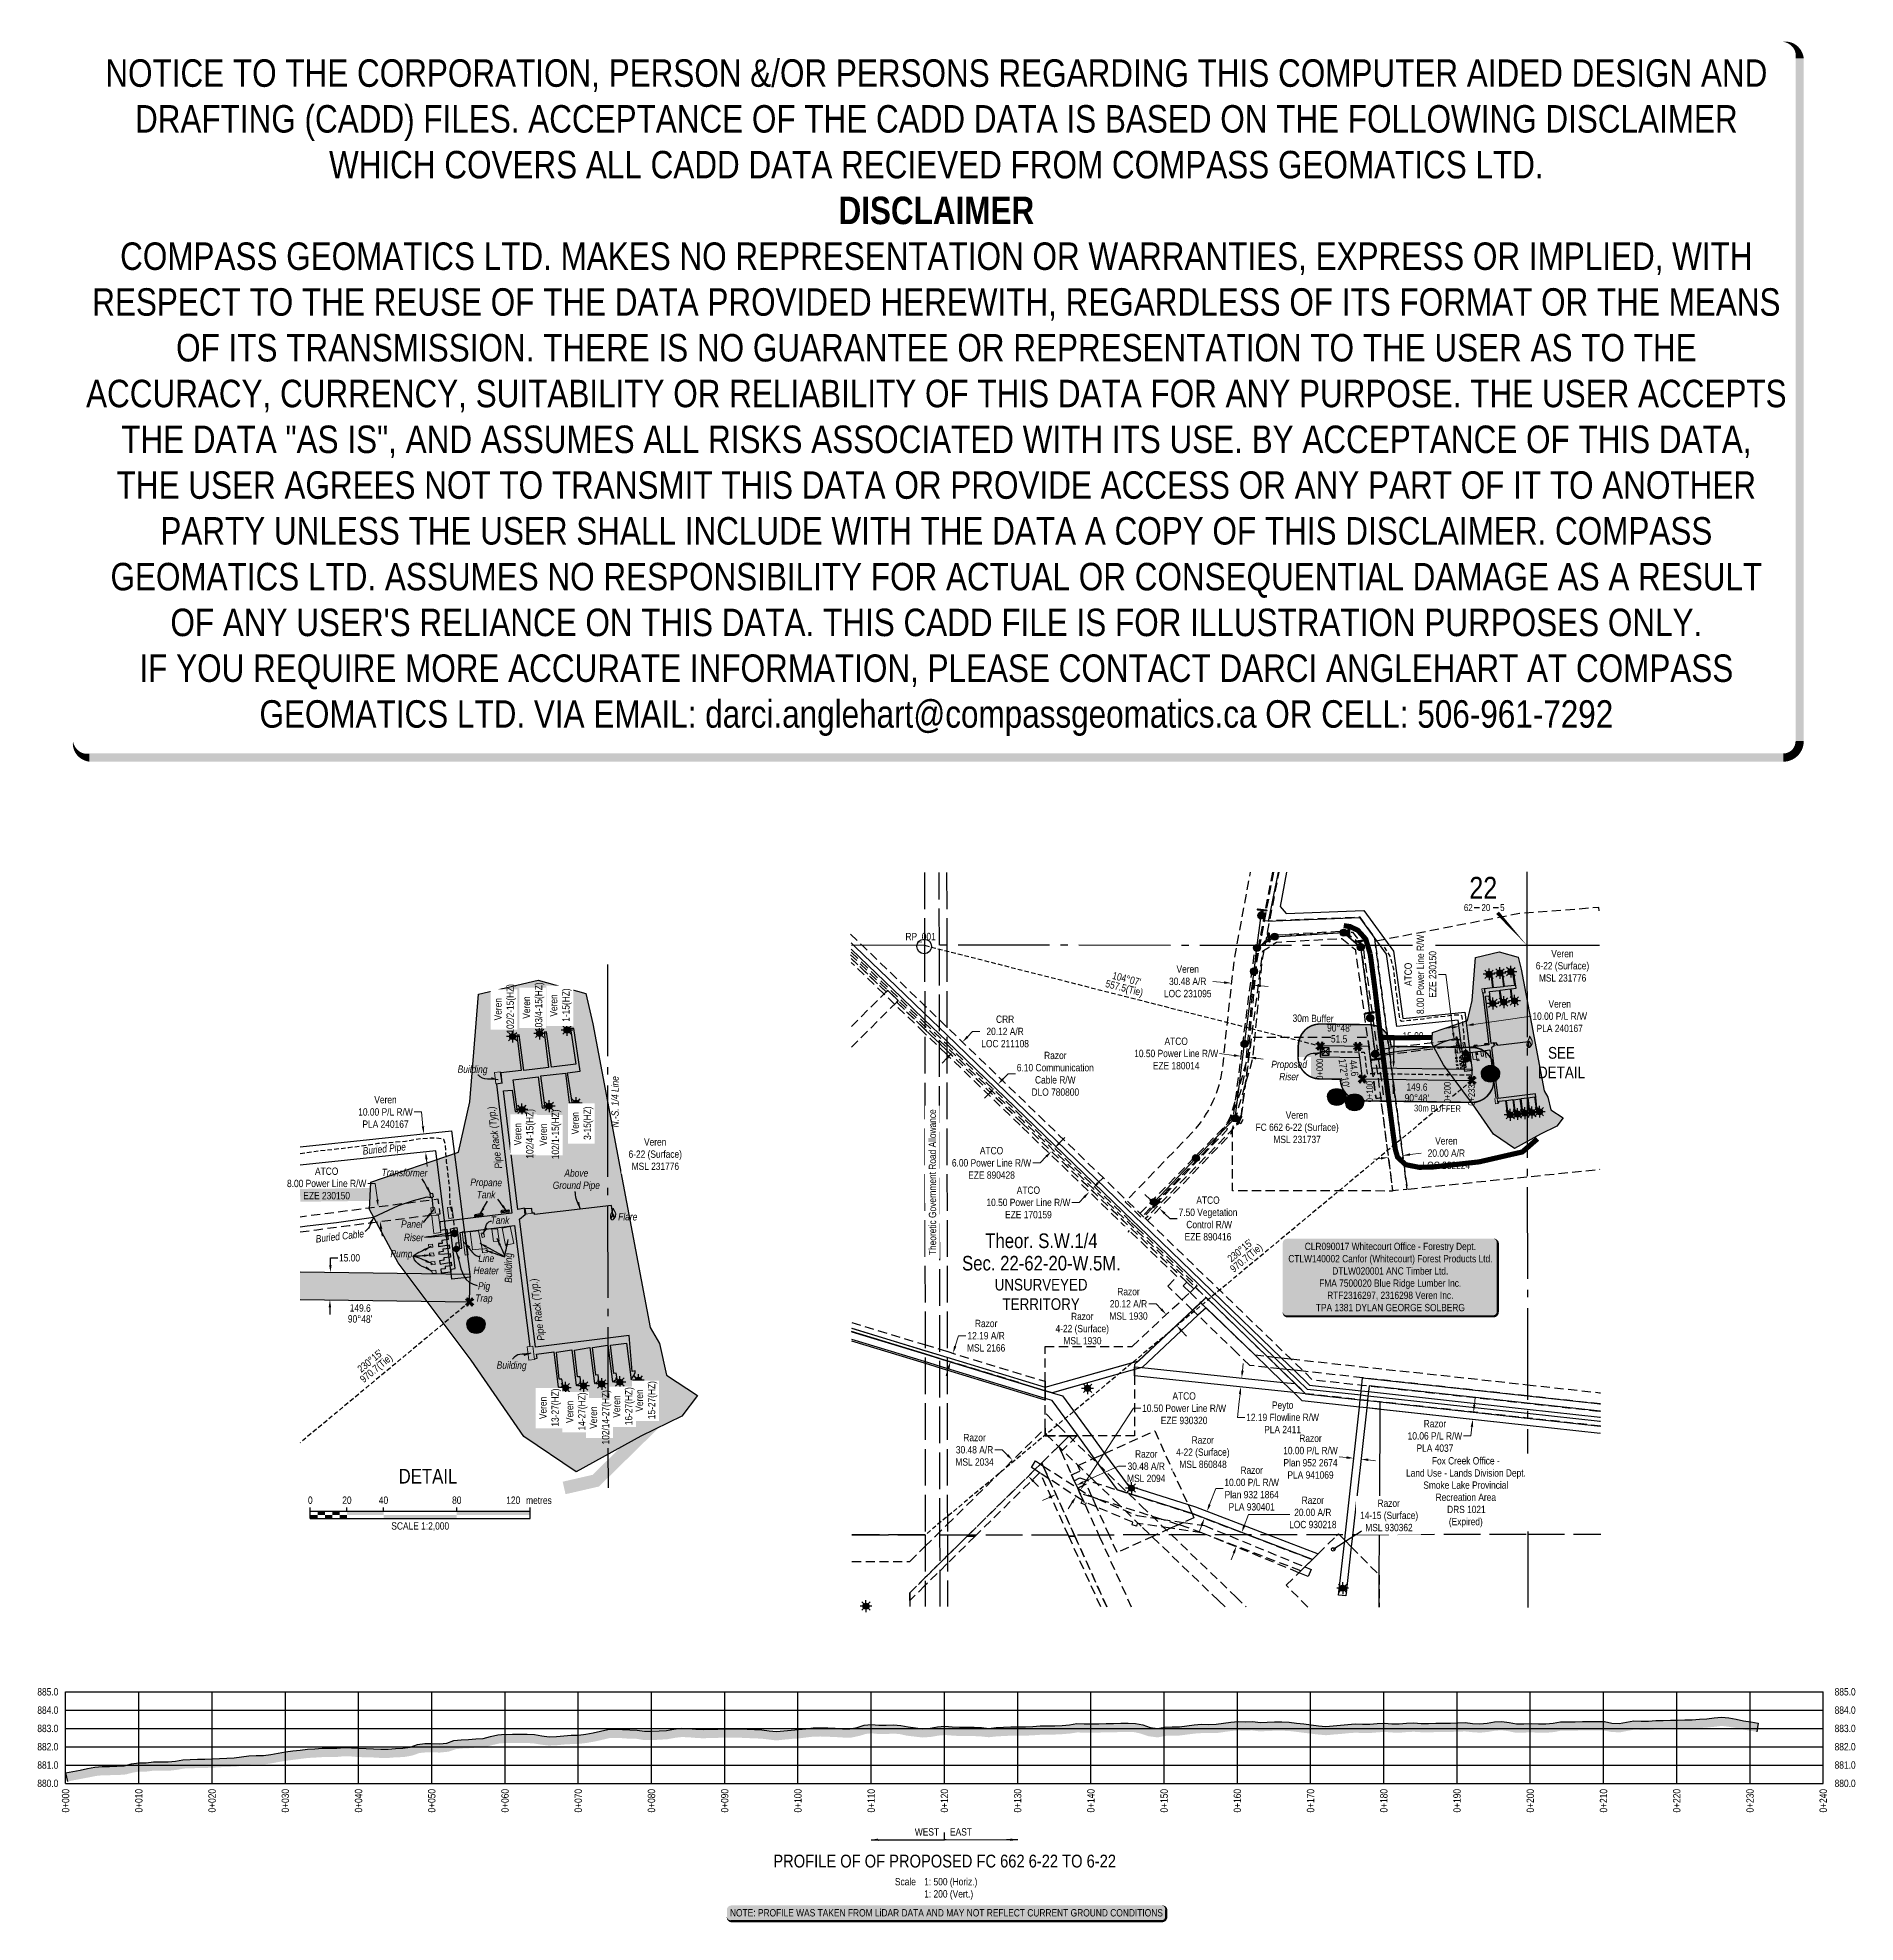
# Model space of a CAD drawing. Extents: x 503563 to 506044, y 6024213 to 6026785.
import ezdxf
from ezdxf.enums import TextEntityAlignment as Align

# ---------------------------------------------------------------- set-up
doc = ezdxf.new("R2010")
doc.units = 0
doc.header["$LTSCALE"] = 5
doc.header["$PDSIZE"] = 5
for name, pattern in [('foc-ACCESSROAD', [3.75, 2.5, -1.25]), ('foc-FLOWLINE', [3.75, 2.5, -1.25]), ('foc-QUARTERLINE', [33, 25, -3, 2, -3]), ('foc-TIELINE', [1.875, 1.25, -0.625]), ('foc-TOPO', [1, 0.2, -0.8]), ('foc-TRAV', [1.875, 1.25, -0.625]), ('foc-UNSURVEYED', [12.5, 10, -2.5]), ('POWERLINE5', [7.8, 2.4, -0.6, 0.6, -0.6, 0.6, -0.6, 2.4]), ('UG_PIPE', [1.875, 1.25, -0.625])]:
    doc.linetypes.add(name, pattern=pattern)
doc.layers.get('Defpoints').update_dxf_attribs({"color": 9})
for name, color, linetype in [('25', 5, 'Continuous'), ('35', 3, 'Continuous'), ('40', 2, 'Continuous'), ('9', 7, 'Continuous'), ('AS-CABLE', 224, 'foc-CABLE'), ('AS-PIPE-AG', 44, 'Continuous'), ('AS-PIPE-UG', 44, 'UG_PIPE'), ('AS-PIPE-UG-T', 44, 'Continuous'), ('AS-POWER', 104, 'foc-POWER'), ('AS-POWER-EXISTING', 72, 'POWERLINE5'), ('AS-POWER-EXISTING-ANC', 72, 'Continuous'), ('AS-ROADS', 254, 'Continuous'), ('AS-SURFACE IMPACT', 7, 'Continuous'), ('AS-SYMBOL', 7, 'Continuous'), ('C-AR', 13, 'foc-ACCESSROAD'), ('C-RW', 13, 'Continuous'), ('C-SYMBOL', 7, 'Continuous'), ('C-WS', 13, 'foc-ACCESSROAD'), ('C-WS-S', 13, 'Continuous'), ('CG-NOTES', 7, 'Continuous'), ('DETAIL-T', 7, 'Continuous'), ('F-AR', 190, 'foc-ACCESSROAD'), ('F-EZE', 190, 'foc-FLOWLINE'), ('F-RW', 190, 'Continuous'), ('F-WS', 190, 'foc-ACCESSROAD'), ('F-WS-S', 190, 'Continuous'), ('L-BD', 7, 'Continuous'), ('L-DETAIL-T', 3, 'Continuous'), ('L-MON', 1, 'Continuous'), ('L-ROAD-T', 7, 'Continuous'), ('L-SECLBL', 7, 'Continuous'), ('L-SECQ', 8, 'foc-QUARTERLINE'), ('L-TIE', 7, 'foc-TIELINE'), ('L-UNS-T', 3, 'Continuous'), ('L-USEC', 7, 'foc-UNSURVEYED'), ('LOC', 7, 'Continuous'), ('P-BUFFER-CIOOC', 50, 'foc-TIELINE'), ('P-BUFFER-CIOOC-T', 50, 'Continuous'), ('P-BUFFER-H 30m', 51, 'Continuous'), ('P-BUFFER-T', 40, 'Continuous'), ('P-CROSSINGS', 250, 'Continuous'), ('P-CROSSINGS-GRID', 8, 'Continuous'), ('P-CROSSINGS-GROUND', 48, 'foc-TOPO'), ('P-CROSSINGS-LINE', 3, 'Continuous'), ('P-PROPOSED', 10, 'Continuous'), ('P-PROPOSED-H', 21, 'Continuous'), ('P-TRAV', 4, 'foc-TRAV'), ('P-TXT', 4, 'Continuous'), ('S-T7', 7, 'Continuous'), ('T-TIE', 201, 'foc-TIELINE')]:
    doc.layers.add(name, color=color, linetype=linetype)
for name, color, linetype, lineweight in [('AS-GENERAL', 48, 'Continuous', 18), ('C-AR-T', 13, 'Continuous', 9), ('C-RW-T', 13, 'Continuous', 9), ('C-WS-T', 13, 'Continuous', 9), ('F-AR-T', 190, 'Continuous', 9), ('F-EZE-T', 190, 'Continuous', 9), ('F-RW-T', 190, 'Continuous', 9), ('F-WS-T', 190, 'Continuous', 9), ('M-DESIGN-RISER', 250, 'Continuous', 30), ('T-TEXT', 48, 'Continuous', 18), ('T-TIE-T', 201, 'Continuous', 18)]:
    doc.layers.add(name, color=color, linetype=linetype, lineweight=lineweight)
doc.layers.add('DISCLAIMER', color=7, linetype='Continuous', plot=False)
doc.styles.add('100L', font='ARIALN.TTF', dxfattribs={"height": 11})
doc.styles.add('140', font='ARIALN.TTF', dxfattribs={"height": 15})
doc.styles.add('175L', font='ARIALN.TTF', dxfattribs={"height": 20})
doc.styles.add('80', font='ARIALN.TTF', dxfattribs={"height": 10})
doc.styles.add('80CG', font='ARIALN.TTF', dxfattribs={"height": 10})
doc.styles.add('80L', font='ARIALN.TTF', dxfattribs={"height": 10})
doc.styles.add('Crossing', font='ARIALN.TTF', dxfattribs={"height": 10})
doc.styles.add('foc-LtypeFont', font='ARIALN.TTF', dxfattribs={"height": 7.35})
doc.styles.add('SIMPLEX', font='ARIALN.TTF')
doc.linetypes.add('foc-CABLE', pattern='A,2,-1,["C",foc-LtypeFont,S=0.2,R=0,X=-0.625,Y=-0.75],-1.24,8', length=12.24)
doc.linetypes.add('foc-POWER', pattern='A,6,-1,["P",foc-LtypeFont,S=0.2,R=0,X=-0.625,Y=-0.75],-1.24,4', length=12.24)
doc.dimstyles.new('Compass 5 000', dxfattribs={"dimscale": 5, "dimtxt": 9, "dimasz": 2, "dimexe": 0.2, "dimexo": 0.0625, "dimgap": 0.5, "dimtad": 0, "dimtih": 1, "dimtoh": 1, "dimzin": 0, "dimdsep": 46, "dimtxsty": '80CG', "dimcen": 0.1, "dimse1": 1, "dimse2": 1, "dimclrd": 256, "dimclrt": 256, "dimaunit": 1, "dimadec": 4, "dimazin": 0, "dimtfac": 0.06, "dimtofl": 0, "dimtmove": 0, "dimatfit": 1, "dimfxl": 0.2, "dimtolj": 1, "dimtzin": 0, "dimlwd": -1, "dimarcsym": 0})

msp = doc.modelspace()

# ---------------------------------------------------------------- texts
at = {"style": '80'}
for s, p in [('0+000', (503601.486, 6024395.212)), ('0+010', (503701.433, 6024395.212)), ('0+020', (503801.379, 6024395.212)), ('0+030', (503901.325, 6024395.212)), ('0+040', (504001.272, 6024395.212)), ('0+050', (504101.218, 6024395.212)), ('0+060', (504201.165, 6024395.212)), ('0+070', (504301.111, 6024395.212)), ('0+080', (504401.058, 6024395.212)), ('0+090', (504501.004, 6024395.212)), ('0+100', (504600.951, 6024395.212)), ('0+110', (504700.897, 6024395.212)), ('0+120', (504800.844, 6024395.212)), ('0+130', (504900.79, 6024395.212)), ('0+140', (505000.737, 6024395.212)), ('0+150', (505100.683, 6024395.212)), ('0+160', (505200.63, 6024395.212)), ('0+170', (505300.576, 6024395.212)), ('0+180', (505400.523, 6024395.212)), ('0+190', (505500.469, 6024395.212)), ('0+200', (505600.415, 6024395.212)), ('0+210', (505700.362, 6024395.212)), ('0+220', (505800.308, 6024395.212)), ('0+230', (505900.255, 6024395.212)), ('0+240', (506000.201, 6024395.212))]:
    msp.add_text(s, height=9.9946, rotation=90, dxfattribs=at).set_placement(p, align=Align.MIDDLE_RIGHT)
at = {"layer": '25', "style": '80L'}
msp.add_text('62', height=9.4542, rotation=0.001782, dxfattribs=at).set_placement((505521.882, 6025598.143), align=Align.MIDDLE_RIGHT)
msp.add_text('20', height=9.4542, rotation=0.001782, dxfattribs=at).set_placement((505539.852, 6025598.144), align=Align.MIDDLE_CENTER)
msp.add_text('5', height=9.454, rotation=0.001782, dxfattribs=at).set_placement((505559.303, 6025598.144), align=Align.MIDDLE_LEFT)
at = {"layer": '35', "style": '80'}
msp.add_attdef('RP_001', (504747.664, 6025553.631), 'RP', height=10, dxfattribs=at)
at = {"layer": '40', "style": 'SIMPLEX'}
msp.add_text('22', height=29.8554, rotation=0.001782, dxfattribs=at).set_placement((505536.246, 6025625.38), align=Align.MIDDLE)
at = {"layer": 'AS-CABLE', "insert": (503975.138, 6025154.5), "char_height": 9.99465, "width": 65.99917, "attachment_point": 2, "rotation": 6.548556, "style": '80L'}
msp.add_mtext('{\\fArial Narrow|b0|i1|c0|p34;Buried Cable}', dxfattribs=at)
at = {"layer": 'AS-PIPE-UG-T', "char_height": 9.99465, "width": 84.69993, "attachment_point": 2, "style": '80L'}
for s, insert, rotation in [('{\\fArial Narrow|b0|i1|c0|p34;Pipe Rack (Typ.)}', (504182.314, 6025283.622), 96.928401), ('{\\fArial Narrow|b0|i1|c0|p34;Buried Pipe}', (504035.869, 6025273.838), 5.988956), ('{\\fArial Narrow|b0|i1|c0|p34;Pipe Rack (Typ.)}', (504240.347, 6025048.778), 96.928401)]:
    msp.add_mtext(s, dxfattribs=dict(at, insert=insert, rotation=rotation))
at = {"layer": 'AS-PIPE-UG-T', "insert": (504298.524, 6025240.831), "char_height": 9.99465, "width": 66.555, "attachment_point": 2, "style": '80L'}
msp.add_mtext('{\\fArial Narrow|b0|i1|c0|p34;Above Ground Pipe}', dxfattribs=at)
at = {"layer": 'DETAIL-T', "color": 3, "attachment_point": 5, "style": '80CG'}
for s, insert, char_height, width in [('SEE\\PDETAIL', (505643.045, 6025386.573), 15.9914, 63.60206), ('DETAIL', (504096.044, 6024822.096), 19.9893, 223.73819)]:
    msp.add_mtext(s, dxfattribs=dict(at, insert=insert, char_height=char_height, width=width))
at = {"layer": 'DETAIL-T', "insert": (504733.311, 6024273.663), "char_height": 9.99465, "attachment_point": 1, "style": '80L'}
msp.add_mtext_dynamic_manual_height_columns('Scale^I1: 500 (Horiz.)\\P^I1: 200 (Vert.)', width=216.98889, gutter_width=44.976, heights=[0], dxfattribs=at)
at = {"layer": 'F-AR-T', "insert": (505303.667, 6024772.651), "char_height": 9.9518, "attachment_point": 5, "rotation": 0.001782, "style": '80CG'}
msp.add_mtext('\\A1;Razor\\P20.00 A/R\\PLOC 930218', dxfattribs=at)
at = {"layer": 'L-BD', "style": '80L'}
for s, rotation, p in [('557.5(Tie)', 345.7191, (505046.102, 6025487.173)), ("104°07'", 345.7191, (505049.615, 6025500.976)), ("90°48'", 359.1988, (505339.741, 6025433.894)), ('51.5', 359.1988, (505339.531, 6025418.903)), ("172°10'", 277.8193, (505346.364, 6025372.028)), ('44.6', 277.8193, (505359.746, 6025379.064)), ("90°48'", 359.1988, (505445.608, 6025338.329)), ('149.6', 359.1988, (505445.818, 6025353.32)), ("230°15'", 39.7415, (505204.404, 6025130.132)), ('970.7(Tie)', 39.7415, (505213.51, 6025119.181)), ("90°48'", 359.1988, (504003.389, 6025036.668)), ('149.6', 359.1988, (504003.599, 6025051.658)), ("230°15'", 39.7415, (504016.992, 6024979.505)), ('970.7(Tie)', 39.7415, (504026.098, 6024968.554))]:
    msp.add_text(s, height=9.9946, rotation=rotation, dxfattribs=at).set_placement(p, align=Align.MIDDLE)
at = {"layer": 'L-DETAIL-T', "insert": (504801.211, 6024305.519), "char_height": 17.49063, "width": 500.59538, "attachment_point": 2, "rotation": 0, "style": '140'}
msp.add_mtext('PROFILE OF OF PROPOSED FC 662 6-22 TO 6-22', dxfattribs=at)
at = {"layer": 'P-BUFFER-CIOOC-T', "insert": (505441.826, 6025328.999), "char_height": 8.99, "attachment_point": 1, "rotation": 359.198838, "style": '80'}
msp.add_mtext_dynamic_manual_height_columns('30m BUFFER', width=94.97116, gutter_width=44.976, heights=[0], dxfattribs=at)
at = {"layer": 'P-BUFFER-T', "insert": (505304.115, 6025451.924), "char_height": 9.9946, "width": 57.71076, "attachment_point": 2, "rotation": 359.1988, "style": '80L'}
msp.add_mtext('30m Buffer', dxfattribs=at)
at = {"layer": 'S-T7', "style": '80'}
for s, p in [('885.0', (503591.578, 6024527.809)), ('885.0', (506044.457, 6024527.809)), ('884.0', (503591.578, 6024502.823)), ('884.0', (506044.457, 6024502.823)), ('883.0', (503591.578, 6024477.836)), ('883.0', (506044.457, 6024477.836)), ('882.0', (503591.578, 6024452.849)), ('882.0', (506044.457, 6024452.849)), ('881.0', (503591.578, 6024427.863)), ('881.0', (506044.457, 6024427.863)), ('880.0', (503591.578, 6024402.876)), ('880.0', (506044.457, 6024402.876))]:
    msp.add_text(s, height=9.9946, dxfattribs=at).set_placement(p, align=Align.MIDDLE_RIGHT)
at = {"layer": 'T-TEXT', "char_height": 9.99465, "width": 28.79441, "attachment_point": 2, "style": '80L'}
for s, insert, rotation in [('{\\fArial Narrow|b0|i1|c0|p34;Building}', (504157.019, 6025382.523), 359.1988), ('{\\fArial Narrow|b0|i1|c0|p34;Transformer}', (504064.106, 6025241.319), 359.1988), ('{\\fArial Narrow|b0|i1|c0|p34;Propane Tank}', (504175.65, 6025228.06), 359.1988), ('{\\fArial Narrow|b0|i1|c0|p34;Panel}', (504074.087, 6025171.149), 359.1988), ('{\\fArial Narrow|b0|i1|c0|p34; Tank}', (504192.8, 6025176.544), 359.1988), ('{\\fArial Narrow|b0|i1|c0|p34;Flare}', (504368.812, 6025181.289), 359.1988), ('{\\fArial Narrow|b0|i1|c0|p34;Riser}', (504076.716, 6025152.949), 359.1988), ('{\\fArial Narrow|b0|i1|c0|p34;Pump}', (504059.926, 6025130.795), 359.1988), ('{\\fArial Narrow|b0|i1|c0|p34;Line Heater}', (504175.694, 6025124.543), 359.1988), ('{\\fArial Narrow|b0|i1|c0|p34;Building}', (504200.856, 6025106.38), 90), ('{\\fArial Narrow|b0|i1|c0|p34;Pig Trap}', (504172.699, 6025086.709), 359.1988), ('{\\fArial Narrow|b0|i1|c0|p34;Building}', (504210.332, 6024978.586), 359.1988)]:
    msp.add_mtext(s, dxfattribs=dict(at, insert=insert, rotation=rotation))
at = {"layer": 'T-TIE-T', "style": '100L'}
for s, p in [('0+100', (505381.248, 6025346.982)), ('0+200', (505487.188, 6025345.795)), ('0+233', (505520.285, 6025342.298))]:
    msp.add_text(s, height=8.9952, rotation=90, dxfattribs=at).set_placement(p, align=Align.MIDDLE_CENTER)

# ---------------------------------------------------------------- blocks, each defined once
blk = doc.blocks.new('*D23')
at = {"layer": 'C-AR-T', "transparency": 16777216}
for p, q in [((505182.6, 6025495.9), (505167.2, 6025497.4)), ((505232.7, 6025491.2), (505242.6, 6025490.3))]:
    blk.add_line(p, q, dxfattribs=at)
for points in [[(505182.7, 6025497.6), (505182.4, 6025494.3), (505192.5, 6025495)], [(505232.8, 6025492.9), (505232.5, 6025489.6), (505222.7, 6025492.2)]]:
    blk.add_solid(points, dxfattribs=at)
at = {"layer": 'Defpoints', "color": 0, "transparency": 16777216}
for p in [(505222.7, 6025492.2), (505189.4, 6025461.2), (505219.6, 6025458.4)]:
    blk.add_point(p, dxfattribs=at)
at = {"layer": 'C-AR-T', "transparency": 16777216, "insert": (505132.9, 6025497.4), "char_height": 10, "attachment_point": 5, "style": '80CG'}
blk.add_mtext('\\A1;Veren\\P30.48 A/R\\PLOC 231095', dxfattribs=at)
blk = doc.blocks.new('*D24')
at = {"layer": 'C-AR-T', "transparency": 16777216}
for p, q in [((505396.7, 6025255.9), (505386.8, 6025254.6)), ((505436.3, 6025261), (505451.6, 6025263))]:
    blk.add_line(p, q, dxfattribs=at)
for points in [[(505396.5, 6025257.6), (505396.9, 6025254.3), (505406.7, 6025257.2)], [(505436.1, 6025262.7), (505436.5, 6025259.4), (505426.4, 6025259.7)]]:
    blk.add_solid(points, dxfattribs=at)
at = {"layer": 'Defpoints', "color": 0, "transparency": 16777216}
for p in [(505426.4, 6025259.7), (505429.2, 6025238.3), (505409.4, 6025235.8)]:
    blk.add_point(p, dxfattribs=at)
at = {"layer": 'C-AR-T', "transparency": 16777216, "insert": (505485.9, 6025263), "char_height": 10, "attachment_point": 5, "style": '80CG'}
blk.add_mtext('\\A1;Veren\\P20.00 A/R\\PLOC 232224', dxfattribs=at)
blk = doc.blocks.new('*D25')
at = {"layer": 'Defpoints', "color": 0, "transparency": 16777216}
for p in [(504811.6, 6025400.2), (504845.9, 6025367.1), (504859.8, 6025381.6)]:
    blk.add_point(p, dxfattribs=at)
at = {"layer": 'F-AR-T', "transparency": 16777216}
for p, q in [((504832.4, 6025421.9), (504839.4, 6025429.1)), ((504839.4, 6025429.1), (504849.4, 6025429.1)), ((504804.6, 6025393), (504797.7, 6025385.8))]:
    blk.add_line(p, q, dxfattribs=at)
for points in [[(504831.2, 6025423), (504833.7, 6025420.7), (504825.5, 6025414.7)], [(504803.4, 6025394.2), (504805.8, 6025391.8), (504811.6, 6025400.2)]]:
    blk.add_solid(points, dxfattribs=at)
at = {"layer": 'F-AR-T', "transparency": 16777216, "insert": (504883.7, 6025429.1), "char_height": 10, "attachment_point": 5, "style": '80CG'}
blk.add_mtext('\\A1;CRR\\P20.12 A/R\\PLOC 211108', dxfattribs=at)
blk = doc.blocks.new('*D26')
at = {"layer": 'Defpoints', "color": 0, "transparency": 16777216}
for p in [(505086.2, 6025026.3), (505100, 6025011.6), (505117.5, 6025028)]:
    blk.add_point(p, dxfattribs=at)
at = {"layer": 'F-AR-T', "transparency": 16777216}
for p, q in [((505090, 6025057.3), (505080, 6025057.3)), ((505096.9, 6025050), (505090, 6025057.3)), ((505124.3, 6025020.7), (505131.1, 6025013.4))]:
    blk.add_line(p, q, dxfattribs=at)
for points in [[(505098.1, 6025051.1), (505095.7, 6025048.8), (505103.7, 6025042.7)], [(505125.5, 6025021.8), (505123.1, 6025019.5), (505117.5, 6025028)]]:
    blk.add_solid(points, dxfattribs=at)
at = {"layer": 'F-AR-T', "transparency": 16777216, "insert": (505052.1, 6025057.3), "char_height": 10, "attachment_point": 5, "style": '80CG'}
blk.add_mtext('\\A1;Razor\\P20.12 A/R\\PMSL 1930', dxfattribs=at)
blk = doc.blocks.new('*D27')
at = {"layer": 'Defpoints', "color": 0, "transparency": 16777216}
for p in [(504809.1, 6024978.2), (504854.3, 6024964.4), (504857.9, 6024976.1)]:
    blk.add_point(p, dxfattribs=at)
at = {"layer": 'F-AR-T', "transparency": 16777216}
for p, q in [((504815.6, 6024999.5), (504819.9, 6025013.8)), ((504819.9, 6025013.8), (504829.9, 6025013.8)), ((504806.2, 6024968.7), (504803.3, 6024959.1))]:
    blk.add_line(p, q, dxfattribs=at)
for points in [[(504814, 6024999.9), (504817.2, 6024999), (504812.6, 6024989.9)], [(504804.6, 6024969.1), (504807.8, 6024968.2), (504809.1, 6024978.2)]]:
    blk.add_solid(points, dxfattribs=at)
at = {"layer": 'F-AR-T', "transparency": 16777216, "insert": (504857.8, 6025013.8), "char_height": 10, "attachment_point": 5, "style": '80CG'}
blk.add_mtext('\\A1;Razor\\P12.19 A/R\\PMSL 2166', dxfattribs=at)
blk = doc.blocks.new('*D28')
at = {"layer": 'Defpoints', "color": 0, "transparency": 16777216}
for p in [(504914.9, 6025296.4), (504919, 6025300.8), (504946.9, 6025265.5)]:
    blk.add_point(p, dxfattribs=at)
at = {"layer": 'F-EZE-T', "transparency": 16777216}
for p, q in [((504958, 6025277), (504965, 6025284.2)), ((504931.6, 6025249.7), (504921.6, 6025249.7)), ((504939.9, 6025258.3), (504931.6, 6025249.7))]:
    blk.add_line(p, q, dxfattribs=at)
for points in [[(504938.7, 6025259.5), (504941.1, 6025257.2), (504946.9, 6025265.5)], [(504956.8, 6025278.2), (504959.2, 6025275.9), (504951.1, 6025269.8)]]:
    blk.add_solid(points, dxfattribs=at)
at = {"layer": 'F-EZE-T', "transparency": 16777216, "insert": (504865.2, 6025249.7), "char_height": 10, "attachment_point": 5, "style": '80CG'}
blk.add_mtext('\\A1;ATCO\\P6.00 Power Line R/W\\PEZE 890428', dxfattribs=at)
blk = doc.blocks.new('*D29')
at = {"layer": 'Defpoints', "color": 0, "transparency": 16777216}
for p in [(504970.2, 6024801.2), (504976, 6024810.1), (504986.4, 6024803.3)]:
    blk.add_point(p, dxfattribs=at)
at = {"layer": 'F-EZE-T', "transparency": 16777216}
for p, q in [((504991.8, 6024811.7), (505058.8, 6024914.8)), ((505058.8, 6024914.8), (505068.8, 6024914.8)), ((504975.2, 6024786), (504969.7, 6024777.6))]:
    blk.add_line(p, q, dxfattribs=at)
for points in [[(504990.4, 6024812.6), (504993.2, 6024810.8), (504986.4, 6024803.3)], [(504973.8, 6024786.9), (504976.6, 6024785.1), (504980.6, 6024794.4)]]:
    blk.add_solid(points, dxfattribs=at)
at = {"layer": 'F-EZE-T', "transparency": 16777216, "insert": (505128, 6024914.8), "char_height": 10, "attachment_point": 5, "style": '80CG'}
blk.add_mtext('\\A1;ATCO\\P10.50 Power Line R/W\\PEZE 930320', dxfattribs=at)
blk = doc.blocks.new('*D30')
at = {"layer": 'Defpoints', "color": 0, "transparency": 16777216}
for p in [(505003.4, 6025215.1), (505085.8, 6025125.8), (505090.7, 6025130.8)]:
    blk.add_point(p, dxfattribs=at)
at = {"layer": 'F-EZE-T', "transparency": 16777216}
for p, q in [((505010.4, 6025222.3), (505017.3, 6025229.5)), ((504984.7, 6025195.7), (504974.7, 6025195.7)), ((504991.6, 6025202.9), (504984.7, 6025195.7))]:
    blk.add_line(p, q, dxfattribs=at)
for points in [[(505009.2, 6025223.4), (505011.6, 6025221.1), (505003.4, 6025215.1)], [(504990.4, 6025204), (504992.8, 6025201.7), (504998.6, 6025210.1)]]:
    blk.add_solid(points, dxfattribs=at)
at = {"layer": 'F-EZE-T', "transparency": 16777216, "insert": (504915.5, 6025195.7), "char_height": 10, "attachment_point": 5, "style": '80CG'}
blk.add_mtext('\\A1;ATCO\\P10.50 Power Line R/W\\PEZE 170159', dxfattribs=at)
blk = doc.blocks.new('*D31')
at = {"layer": 'Defpoints', "color": 0, "transparency": 16777216}
for p in [(505216.3, 6025393.8), (505200.9, 6025356), (505211.2, 6025354.7)]:
    blk.add_point(p, dxfattribs=at)
at = {"layer": 'F-EZE-T', "transparency": 16777216}
for p, q in [((505196, 6025396.4), (505176.4, 6025399)), ((505226.2, 6025392.5), (505236.1, 6025391.3))]:
    blk.add_line(p, q, dxfattribs=at)
for points in [[(505196.2, 6025398.1), (505195.8, 6025394.8), (505205.9, 6025395.2)], [(505226.4, 6025394.2), (505226, 6025390.9), (505216.3, 6025393.8)]]:
    blk.add_solid(points, dxfattribs=at)
at = {"layer": 'F-EZE-T', "transparency": 16777216, "insert": (505117.2, 6025399), "char_height": 10, "attachment_point": 5, "style": '80CG'}
blk.add_mtext('\\A1;ATCO\\P10.50 Power Line R/W\\PEZE 180014', dxfattribs=at)
blk = doc.blocks.new('*D32')
at = {"layer": 'Defpoints', "color": 0, "transparency": 16777216}
for p in [(505192.6, 6024957.6), (505206.6, 6024956.1), (505191.3, 6024945.4)]:
    blk.add_point(p, dxfattribs=at)
at = {"layer": 'F-RW-T', "transparency": 16777216}
for p, q in [((505207.7, 6024966), (505208.7, 6024976)), ((505204.3, 6024934), (505203.2, 6024924.1)), ((505201, 6024902.4), (505203.2, 6024924.1)), ((505211, 6024902.4), (505201, 6024902.4))]:
    blk.add_line(p, q, dxfattribs=at)
for points in [[(505206, 6024966.2), (505209.3, 6024965.9), (505206.6, 6024956.1)], [(505202.6, 6024934.2), (505205.9, 6024933.8), (505205.3, 6024944)]]:
    blk.add_solid(points, dxfattribs=at)
at = {"layer": 'F-RW-T', "transparency": 16777216, "insert": (505262.4, 6024902.4), "char_height": 10, "attachment_point": 5, "style": '80CG'}
blk.add_mtext('\\A1;Peyto\\P12.19 Flowline R/W\\PPLA 2411', dxfattribs=at)
blk = doc.blocks.new('*D33')
at = {"layer": 'Defpoints', "color": 0, "transparency": 16777216}
for p in [(505357.9, 6024832), (505367.8, 6024830.9), (505369.4, 6024845.4)]:
    blk.add_point(p, dxfattribs=at)
at = {"layer": 'F-RW-T', "transparency": 16777216}
for p, q in [((505349.6, 6024847.6), (505339.6, 6024848.7)), ((505379.4, 6024844.3), (505389.3, 6024843.2))]:
    blk.add_line(p, q, dxfattribs=at)
for points in [[(505349.7, 6024849.3), (505349.4, 6024846), (505359.5, 6024846.5)], [(505379.6, 6024846), (505379.2, 6024842.7), (505369.4, 6024845.4)]]:
    blk.add_solid(points, dxfattribs=at)
at = {"layer": 'F-RW-T', "transparency": 16777216, "insert": (505300.5, 6024848.7), "char_height": 10, "attachment_point": 5, "style": '80CG'}
blk.add_mtext('\\A1;Razor\\P10.00 P/L R/W\\PPlan 952 2674\\PPLA 941069', dxfattribs=at)
blk = doc.blocks.new('*D34')
at = {"layer": 'Defpoints', "color": 0, "transparency": 16777216}
for p in [(505155.7, 6024764.7), (505190.8, 6024751.3), (505194.3, 6024760.6)]:
    blk.add_point(p, dxfattribs=at)
at = {"layer": 'F-RW-T', "transparency": 16777216}
for p, q in [((505162.8, 6024783.4), (505171.2, 6024805.2)), ((505171.2, 6024805.2), (505181.2, 6024805.2)), ((505152.1, 6024755.4), (505148.5, 6024746))]:
    blk.add_line(p, q, dxfattribs=at)
for points in [[(505161.3, 6024784), (505164.4, 6024782.8), (505159.3, 6024774.1)], [(505150.5, 6024756), (505153.7, 6024754.8), (505155.7, 6024764.7)]]:
    blk.add_solid(points, dxfattribs=at)
at = {"layer": 'F-RW-T', "transparency": 16777216, "insert": (505220.2, 6024805.2), "char_height": 10, "attachment_point": 5, "style": '80CG'}
blk.add_mtext('\\A1;Razor\\P10.00 P/L R/W\\PPlan 932 1864\\PPLA 930401', dxfattribs=at)
blk = doc.blocks.new('*D35')
at = {"layer": 'Defpoints', "color": 0, "transparency": 16777216}
for p in [(505480.1, 6024904.1), (505481.2, 6024914.1), (505523, 6024909.5)]:
    blk.add_point(p, dxfattribs=at)
at = {"layer": 'F-RW-T', "transparency": 16777216}
for p, q in [((505524.1, 6024919.4), (505525.2, 6024929.4)), ((505520.8, 6024889.6), (505519.4, 6024877)), ((505519.4, 6024877), (505509.4, 6024877))]:
    blk.add_line(p, q, dxfattribs=at)
for points in [[(505522.4, 6024919.6), (505525.7, 6024919.2), (505523, 6024909.5)], [(505519.1, 6024889.8), (505522.5, 6024889.4), (505521.9, 6024899.5)]]:
    blk.add_solid(points, dxfattribs=at)
at = {"layer": 'F-RW-T', "transparency": 16777216, "insert": (505470.3, 6024877), "char_height": 10, "attachment_point": 5, "style": '80CG'}
blk.add_mtext('\\A1;Razor\\P10.06 P/L R/W\\PPLA 4037', dxfattribs=at)
blk = doc.blocks.new('*D36')
at = {"layer": 'Defpoints', "color": 0, "transparency": 16777216}
for p in [(504869.6, 6025352.5), (504889.7, 6025341.7), (504885.5, 6025337.3)]:
    blk.add_point(p, dxfattribs=at)
at = {"layer": 'F-RW-T', "transparency": 16777216}
for p, q in [((504880.8, 6025364.1), (504887.8, 6025371.3)), ((504887.8, 6025371.3), (504897.8, 6025371.3)), ((504862.7, 6025345.3), (504855.8, 6025338.1))]:
    blk.add_line(p, q, dxfattribs=at)
for points in [[(504861.5, 6025346.5), (504863.9, 6025344.2), (504869.6, 6025352.5)], [(504879.6, 6025365.3), (504882, 6025363), (504873.9, 6025356.9)]]:
    blk.add_solid(points, dxfattribs=at)
at = {"layer": 'F-RW-T', "transparency": 16777216, "insert": (504952.2, 6025371.3), "char_height": 10, "attachment_point": 5, "style": '80CG'}
blk.add_mtext('\\A1;Razor\\P6.10 Communication \\PCable R/W\\PDLO 780800', dxfattribs=at)
blk = doc.blocks.new('*D37')
at = {"layer": 'Defpoints', "color": 0, "transparency": 16777216}
for p in [(504867.5, 6024817.8), (504915.3, 6024822.1), (504888.9, 6024796.1)]:
    blk.add_point(p, dxfattribs=at)
at = {"layer": 'F-WS-T', "transparency": 16777216}
for p, q in [((504879.9, 6024858.1), (504869.9, 6024858.1)), ((504886.9, 6024851), (504879.9, 6024858.1)), ((504922.4, 6024815), (504929.4, 6024807.9))]:
    blk.add_line(p, q, dxfattribs=at)
for points in [[(504888.1, 6024852.2), (504885.7, 6024849.8), (504893.9, 6024843.9)], [(504923.5, 6024816.2), (504921.2, 6024813.8), (504915.3, 6024822.1)]]:
    blk.add_solid(points, dxfattribs=at)
at = {"layer": 'F-WS-T', "transparency": 16777216, "insert": (504842, 6024858.1), "char_height": 10, "attachment_point": 5, "style": '80CG'}
blk.add_mtext('\\A1;Razor\\P30.48 A/R\\PMSL 2034', dxfattribs=at)
blk = doc.blocks.new('*D38')
at = {"layer": 'Defpoints', "color": 0, "transparency": 16777216}
for p in [(504953.1, 6024797.1), (505040.8, 6024677.2), (505013, 6024664.6)]:
    blk.add_point(p, dxfattribs=at)
at = {"layer": 'F-WS-T', "transparency": 16777216}
for p, q in [((504990, 6024813.8), (505038.4, 6024835.7)), ((505038.4, 6024835.7), (505048.4, 6024835.7)), ((504944, 6024793), (504934.9, 6024788.9))]:
    blk.add_line(p, q, dxfattribs=at)
for points in [[(504989.4, 6024815.3), (504990.7, 6024812.3), (504980.9, 6024809.7)], [(504943.3, 6024794.5), (504944.7, 6024791.5), (504953.1, 6024797.1)]]:
    blk.add_solid(points, dxfattribs=at)
at = {"layer": 'F-WS-T', "transparency": 16777216, "insert": (505076.3, 6024835.7), "char_height": 10, "attachment_point": 5, "style": '80CG'}
blk.add_mtext('\\A1;Razor\\P30.48 A/R\\PMSL 2094', dxfattribs=at)
blk = doc.blocks.new('*D39')
at = {"layer": 'Defpoints', "color": 0, "transparency": 16777216}
for p in [(505127.8, 6025233.4), (505133.2, 6025228.2), (505094.2, 6025187.6)]:
    blk.add_point(p, dxfattribs=at)
at = {"layer": 'F-WS-S', "transparency": 16777216}
for p, q in [((505081.6, 6025199.7), (505074.4, 6025206.6)), ((505101.4, 6025180.7), (505108.6, 6025173.8)), ((505108.6, 6025173.8), (505118.6, 6025173.8))]:
    blk.add_line(p, q, dxfattribs=at)
for points in [[(505082.8, 6025200.9), (505080.4, 6025198.5), (505088.8, 6025192.8)], [(505102.6, 6025181.9), (505100.3, 6025179.5), (505094.2, 6025187.6)]]:
    blk.add_solid(points, dxfattribs=at)
at = {"layer": 'F-WS-S', "transparency": 16777216, "insert": (505160.6, 6025173.8), "char_height": 10, "attachment_point": 5, "style": '80CG'}
blk.add_mtext('\\A1;ATCO\\P7.50 Vegetation\\P Control R/W\\PEZE 890416', dxfattribs=at)
blk = doc.blocks.new('GAS')
h = blk.add_hatch(color=255)
h.dxf.hatch_style = 1
edge = h.paths.add_edge_path()
edge.add_arc((0, 0), 0.9, 0, 360)
for p, q in [((-0.81, 0), (-1.62, 0)), ((-0.57, 0.57), (-1.14, 1.14)), ((0, 0.81), (0, 1.62)), ((0.57, 0.57), (1.14, 1.14)), ((1.62, 0), (0.81, 0)), ((-0.57, -0.57), (-1.14, -1.14)), ((0, -0.81), (0, -1.62)), ((1.14, -1.14), (0.57, -0.57))]:
    blk.add_line(p, q)
blk.add_circle((0, 0), 0.8)
blk = doc.blocks.new('*U22')
h = blk.add_hatch(color=255)
edge = h.paths.add_edge_path()
edge.add_line((-141.5, -54), (141.5, -54))
edge.add_arc((141.5, -48), 6, 270, 360)
edge.add_line((147.5, -48), (147.5, 46.5))
edge.add_arc((141.5, 46.5), 6, 0, 90)
edge.add_line((141.5, 52.5), (-141.5, 52.5))
edge.add_arc((-141.5, 46.5), 6, 90, 180)
edge.add_line((-147.5, 46.5), (-147.5, -48))
edge.add_arc((-141.5, -48), 6, 180, 270)
at = {"color": 44, "flags": 128}
blk.add_lwpolyline([(-141.5, -54, 3, 3, 0), (141.5, -54, 3, 3, 0.414214), (147.5, -48, 3, 3, 0), (147.5, 46.5, 3, 0, 0.414214), (141.5, 52.5, 0, 0, 0), (-141.5, 52.5, 0, 0, 0.414214), (-147.5, 46.5, 0, 0, 0), (-147.5, -48, 0, 3, 0.414214)], format="xyseb", close=True, dxfattribs=at)
at = {"color": 44, "style": '80'}
blk.add_attdef('ENTER_TEXT_001', (-36, -5), '', height=10, dxfattribs=at)
blk = doc.blocks.new('M-RISER')
at = {"layer": 'M-DESIGN-RISER', "flags": 128}
blk.add_lwpolyline([(-5, 5), (-5, -5), (5, -5), (5, 5)], close=True, dxfattribs=at)
for points in [[(-5, 5), (5, -5)], [(-5, -5), (5, 5)]]:
    blk.add_lwpolyline(points, dxfattribs=at)
blk = doc.blocks.new('*D42')
at = {"layer": 'Defpoints', "color": 0, "transparency": 16777216}
for p in [(505414.7, 6025406.8), (505415.8, 6025398.9), (505497.5, 6025409.5)]:
    blk.add_point(p, dxfattribs=at)
at = {"layer": 'F-EZE-T', "transparency": 16777216}
for p, q in [((505485, 6025507), (505475, 6025507)), ((505495.2, 6025427.3), (505485, 6025507)), ((505498.8, 6025399.5), (505500.1, 6025389.6))]:
    blk.add_line(p, q, dxfattribs=at)
for points in [[(505496.9, 6025427.5), (505493.6, 6025427.1), (505496.5, 6025417.4)], [(505500.5, 6025399.7), (505497.2, 6025399.3), (505497.5, 6025409.5)]]:
    blk.add_solid(points, dxfattribs=at)
at = {"layer": 'F-EZE-T', "transparency": 16777216, "insert": (505450.5, 6025507), "char_height": 10, "attachment_point": 5, "rotation": 90, "style": '80CG'}
blk.add_mtext('\\A1;ATCO\\P8.00 Power Line R/W\\PEZE 230150', dxfattribs=at)
blk = doc.blocks.new('riser')
h = blk.add_hatch(color=255)
h.dxf.hatch_style = 1
edge = h.paths.add_edge_path()
edge.add_arc((0, 0), 0.7, 0, 360)
blk.add_hatch(color=48).paths.add_polyline_path([(0.58, -0.15), (-0.58, -0.15, 0.774597)])
at = {"color": 48}
blk.add_line((-0.58, -0.15), (0.58, -0.15), dxfattribs=at)
blk.add_circle((0, 0), 0.6, dxfattribs=at)
blk = doc.blocks.new('TEMP')
h = blk.add_hatch(color=255)
h.dxf.hatch_style = 1
h.paths.add_polyline_path([(0, 0.25), (-0.67, 1.15), (-0.67, 0.67), (-1.15, 0.67), (-0.25, 0), (-1.15, -0.67), (-0.67, -0.67), (-0.67, -1.15), (0, -0.25), (0.67, -1.15), (0.67, -0.67), (1.15, -0.67), (0.25, 0), (1.15, 0.67), (0.67, 0.67), (0.67, 1.15)])
h.paths.add_polyline_path([(0.57, 0.85), (0.57, 0.57), (0.85, 0.57), (0.08, 0), (0.85, -0.57), (0.57, -0.57), (0.57, -0.85), (0, -0.08), (-0.57, -0.85), (-0.57, -0.57), (-0.85, -0.57), (-0.08, 0), (-0.85, 0.57), (-0.57, 0.57), (-0.57, 0.85), (0, 0.08)], flags=16)
h = blk.add_hatch(color=1)
h.dxf.hatch_style = 1
h.paths.add_polyline_path([(0, 0.08), (-0.57, 0.85), (-0.57, 0.57), (-0.85, 0.57), (-0.08, 0), (-0.85, -0.57), (-0.57, -0.57), (-0.57, -0.85), (0, -0.08), (0.57, -0.85), (0.57, -0.57), (0.85, -0.57), (0.08, 0), (0.85, 0.57), (0.57, 0.57), (0.57, 0.85)])
at = {"color": 1}
for p, q in [((-0.08, 0), (0.08, 0)), ((0, 0.08), (0, -0.08))]:
    blk.add_line(p, q, dxfattribs=at)
at = {"color": 255, "flags": 128}
blk.add_lwpolyline([(-0.25, 0), (-1.15, 0.67), (-0.67, 0.67), (-0.67, 1.15), (0, 0.25), (0.67, 1.15), (0.67, 0.67), (1.15, 0.67), (0.25, 0), (1.15, -0.67), (0.67, -0.67), (0.67, -1.15), (0, -0.25), (-0.67, -1.15), (-0.67, -0.67), (-1.15, -0.67)], close=True, dxfattribs=at)
at = {"color": 1, "flags": 128}
blk.add_lwpolyline([(-0.08, 0), (-0.85, 0.57), (-0.57, 0.57), (-0.57, 0.85), (0, 0.08), (0.57, 0.85), (0.57, 0.57), (0.85, 0.57), (0.08, 0), (0.85, -0.57), (0.57, -0.57), (0.57, -0.85), (0, -0.08), (-0.57, -0.85), (-0.57, -0.57), (-0.85, -0.57)], close=True, dxfattribs=at)
blk = doc.blocks.new('*D44')
at = {"layer": 'C-RW-T', "transparency": 16777216}
for p, q in [((505523.1, 6025438.7), (505601.5, 6025449.9)), ((505493.4, 6025434.5), (505483.5, 6025433.1))]:
    blk.add_line(p, q, dxfattribs=at)
for points in [[(505493.2, 6025436.1), (505493.7, 6025432.8), (505503.3, 6025435.9)], [(505522.9, 6025440.4), (505523.4, 6025437.1), (505513.2, 6025437.3)]]:
    blk.add_solid(points, dxfattribs=at)
at = {"layer": 'Defpoints', "color": 0, "transparency": 16777216}
for p in [(505503, 6025438.2), (505512.9, 6025439.6), (505513.2, 6025437.3)]:
    blk.add_point(p, dxfattribs=at)
at = {"layer": 'C-RW-T', "transparency": 16777216, "insert": (505640.6, 6025449.9), "char_height": 10, "attachment_point": 5, "style": '80CG'}
blk.add_mtext('\\A1;Veren\\P10.00 P/L R/W\\PPLA 240167', dxfattribs=at)
blk = doc.blocks.new('*D45')
at = {"layer": 'Defpoints', "color": 0, "transparency": 16777216}
for p in [(505413.8, 6025378.8), (505441.2, 6025378.4), (505441, 6025363.4)]:
    blk.add_point(p, dxfattribs=at)
at = {"layer": 'P-TXT', "transparency": 16777216}
for p, q in [((505414, 6025388.8), (505414.5, 6025423)), ((505414.5, 6025423), (505424.5, 6025423)), ((505413.5, 6025353.8), (505413.3, 6025343.8))]:
    blk.add_line(p, q, dxfattribs=at)
for points in [[(505412.3, 6025388.8), (505415.6, 6025388.7), (505413.8, 6025378.8)], [(505411.8, 6025353.8), (505415.2, 6025353.7), (505413.6, 6025363.8)]]:
    blk.add_solid(points, dxfattribs=at)
at = {"layer": 'P-TXT', "transparency": 16777216, "insert": (505440.4, 6025423), "char_height": 10, "attachment_point": 5, "style": '80CG'}
blk.add_mtext('\\A1;15.00', dxfattribs=at)
blk = doc.blocks.new('xing2')
h = blk.add_hatch(color=50)
h.dxf.hatch_style = 1
edge = h.paths.add_edge_path()
edge.add_ellipse((0, 0), major_axis=(-12.5, 0), ratio=0.816297, start_angle=0, end_angle=360)
h = blk.add_hatch(color=250)
h.dxf.hatch_style = 1
edge = h.paths.add_edge_path()
edge.add_ellipse((0, -2), major_axis=(-12.5, 0), ratio=0.816297, start_angle=0, end_angle=180)
edge.add_line((12.5, -2), (12.5, 0))
edge.add_ellipse((0, 0), major_axis=(-12.5, 0), ratio=0.816297, start_angle=0, end_angle=180, ccw=False)
edge.add_line((-12.5, 0), (-12.5, -2))
at = {"color": 250}
blk.add_ellipse((0, 0), major_axis=(-12.5, 0), ratio=0.816297, dxfattribs=at)
blk.add_ellipse((0, -2), major_axis=(-12.5, 0), ratio=0.816297, start_param=0, end_param=3.141593, dxfattribs=at)
at = {"color": 250, "style": 'Crossing'}
blk.add_attdef('CROSSING', text='', height=9, dxfattribs=at).set_placement((0.1, 0), align=Align.MIDDLE_CENTER)
at = {"color": 250, "style": 'Crossing', "flags": 1}
for tag, p in [('DESCRIPTION', (0.1, -25.8)), ('OWNER', (0.1, -12.5)), ('LOCATION', (0.1, -39.3)), ('DWG_REF', (0.1, -52.8))]:
    blk.add_attdef(tag, text='', height=9, dxfattribs=at).set_placement(p, align=Align.MIDDLE_CENTER)
blk = doc.blocks.new('POWERPOLE')
h = blk.add_hatch(color=255)
edge = h.paths.add_edge_path()
edge.add_arc((0, 0), 0.96, 0, 360)
at = {"linetype": 'Continuous'}
for p, q in [((0.68, -0.68), (-0.68, 0.68)), ((-0.68, -0.68), (0.68, 0.68))]:
    blk.add_line(p, q, dxfattribs=at)
blk.add_circle((0, 0), 0.96, dxfattribs=at)
blk = doc.blocks.new('*U46')
h = blk.add_hatch(color=255)
h.dxf.hatch_style = 1
edge = h.paths.add_edge_path()
edge.add_arc((-1.12, 0.52), 0.2, 64.9814, 244.9814, ccw=False)
edge.add_line((-1.03, 0.7), (-0.1, 0.27))
edge.add_line((-0.1, 0.27), (-0.27, -0.1))
edge.add_line((-0.27, -0.1), (-1.2, 0.34))
h = blk.add_hatch(color=255)
h.dxf.hatch_style = 1
edge = h.paths.add_edge_path()
edge.add_arc((-0.47, -1), 0.2, 154.9814, 334.9814, ccw=False)
edge.add_line((-0.65, -0.91), (-0.1, 0.27))
edge.add_line((-0.1, 0.27), (0.28, 1.08))
edge.add_arc((0.47, 1), 0.2, -25.0186, 154.9814, ccw=False)
edge.add_line((0.65, 0.91), (-0.28, -1.08))
at = {"color": 255, "flags": 128}
blk.add_lwpolyline([(-1.2, 0.34, -1), (-1.03, 0.7), (-0.1, 0.27), (-0.27, -0.1)], format="xyb", close=True, dxfattribs=at)
at = {"color": 72, "const_width": 0.1, "flags": 128}
for points in [[(-1.12, 0.52), (0, 0)], [(-0.47, -1), (0.47, 1)]]:
    blk.add_lwpolyline(points, dxfattribs=at)
at = {"color": 255}
blk.add_lwpolyline([(-0.28, -1.08, -1), (-0.65, -0.91), (-0.1, 0.27), (0.28, 1.08, -1), (0.65, 0.91)], format="xyb", close=True, dxfattribs=at)
blk = doc.blocks.new('*U47')
h = blk.add_hatch(color=255)
h.dxf.hatch_style = 1
edge = h.paths.add_edge_path()
edge.add_arc((-0.13, 1.09), 0.2, 6.7285, 186.7285, ccw=False)
edge.add_line((0.07, 1.12), (0.22, -0.18))
edge.add_line((0.22, -0.18), (0.33, -1.07))
edge.add_arc((0.13, -1.09), 0.2, -173.2715, 6.7285, ccw=False)
edge.add_line((-0.07, -1.12), (-0.33, 1.07))
h = blk.add_hatch(color=255)
h.dxf.hatch_style = 1
edge = h.paths.add_edge_path()
edge.add_arc((1.57, 0.19), 0.2, -83.2715, 96.7285, ccw=False)
edge.add_line((1.59, -0.01), (0.22, -0.18))
edge.add_line((0.22, -0.18), (0.18, 0.22))
edge.add_line((0.18, 0.22), (1.55, 0.38))
at = {"color": 255}
blk.add_lwpolyline([(-0.33, 1.07, -1), (0.07, 1.12), (0.22, -0.18), (0.33, -1.07, -1), (-0.07, -1.12)], format="xyb", close=True, dxfattribs=at)
at = {"color": 72, "const_width": 0.1, "flags": 128}
for points in [[(-0.13, 1.09), (0.13, -1.09)], [(1.57, 0.19), (0, 0)]]:
    blk.add_lwpolyline(points, dxfattribs=at)
at = {"color": 255, "flags": 128}
blk.add_lwpolyline([(1.55, 0.38, -1), (1.59, -0.01), (0.22, -0.18), (0.18, 0.22)], format="xyb", close=True, dxfattribs=at)
blk = doc.blocks.new('*U48')
h = blk.add_hatch(color=255)
h.dxf.hatch_style = 1
edge = h.paths.add_edge_path()
edge.add_arc((-1.41, 0), 0.2, 90.0811, 270.0811, ccw=False)
edge.add_line((-1.41, 0.2), (-0.2, 0.2))
edge.add_line((-0.2, 0.2), (-0.2, -0.2))
edge.add_line((-0.2, -0.2), (-1.41, -0.2))
h = blk.add_hatch(color=255)
h.dxf.hatch_style = 1
edge = h.paths.add_edge_path()
edge.add_arc((0, -1.1), 0.2, -179.9189, 0.0811, ccw=False)
edge.add_line((-0.2, -1.1), (-0.2, 0.2))
edge.add_line((-0.2, 0.2), (-0.2, 1.1))
edge.add_arc((0, 1.1), 0.2, 0.0811, 180.0811, ccw=False)
edge.add_line((0.2, 1.1), (0.2, -1.1))
at = {"color": 255, "flags": 128}
blk.add_lwpolyline([(-1.41, -0.2, -1), (-1.41, 0.2), (-0.2, 0.2), (-0.2, -0.2)], format="xyb", close=True, dxfattribs=at)
at = {"color": 72, "const_width": 0.1, "flags": 128}
for points in [[(-1.41, 0), (0, 0)], [(0, -1.1), (0, 1.1)]]:
    blk.add_lwpolyline(points, dxfattribs=at)
at = {"color": 255}
blk.add_lwpolyline([(0.2, -1.1, -1), (-0.2, -1.1), (-0.2, 0.2), (-0.2, 1.1, -1), (0.2, 1.1)], format="xyb", close=True, dxfattribs=at)
blk = doc.blocks.new('*U49')
h = blk.add_hatch(color=255)
h.dxf.hatch_style = 1
edge = h.paths.add_edge_path()
edge.add_arc((1.08, 0.19), 0.2, -80.3031, 99.6969, ccw=False)
edge.add_line((1.12, -0.01), (-0.16, -0.23))
edge.add_line((-0.16, -0.23), (-1.05, -0.38))
edge.add_arc((-1.08, -0.19), 0.2, 99.6969, 279.6969, ccw=False)
edge.add_line((-1.12, 0.01), (1.05, 0.38))
h = blk.add_hatch(color=255)
h.dxf.hatch_style = 1
edge = h.paths.add_edge_path()
edge.add_arc((0.28, -1.64), 0.2, -170.3031, 9.6969, ccw=False)
edge.add_line((0.08, -1.67), (-0.16, -0.23))
edge.add_line((-0.16, -0.23), (0.23, -0.16))
edge.add_line((0.23, -0.16), (0.48, -1.61))
at = {"color": 255}
blk.add_lwpolyline([(1.05, 0.38, -1), (1.12, -0.01), (-0.16, -0.23), (-1.05, -0.38, -1), (-1.12, 0.01)], format="xyb", close=True, dxfattribs=at)
at = {"color": 72, "const_width": 0.1, "flags": 128}
for points in [[(1.08, 0.19), (-1.08, -0.19)], [(0.28, -1.64), (0, 0)]]:
    blk.add_lwpolyline(points, dxfattribs=at)
at = {"color": 255, "flags": 128}
blk.add_lwpolyline([(0.48, -1.61, -1), (0.08, -1.67), (-0.16, -0.23), (0.23, -0.16)], format="xyb", close=True, dxfattribs=at)
blk = doc.blocks.new('*U50')
h = blk.add_hatch(color=255)
h.dxf.hatch_style = 1
edge = h.paths.add_edge_path()
edge.add_arc((1.09, 0.15), 0.2, -81.9301, 98.0699, ccw=False)
edge.add_line((1.12, -0.04), (-0.17, -0.23))
edge.add_line((-0.17, -0.23), (-1.06, -0.35))
edge.add_arc((-1.09, -0.15), 0.2, 98.0699, 278.0699, ccw=False)
edge.add_line((-1.12, 0.04), (1.06, 0.35))
h = blk.add_hatch(color=255)
h.dxf.hatch_style = 1
edge = h.paths.add_edge_path()
edge.add_arc((0.2, -1.44), 0.2, -171.9301, 8.0699, ccw=False)
edge.add_line((0.01, -1.47), (-0.17, -0.23))
edge.add_line((-0.17, -0.23), (0.23, -0.17))
edge.add_line((0.23, -0.17), (0.4, -1.41))
at = {"color": 255}
blk.add_lwpolyline([(1.06, 0.35, -1), (1.12, -0.04), (-0.17, -0.23), (-1.06, -0.35, -1), (-1.12, 0.04)], format="xyb", close=True, dxfattribs=at)
at = {"color": 72, "const_width": 0.1, "flags": 128}
for points in [[(1.09, 0.15), (-1.09, -0.15)], [(0.2, -1.44), (0, 0)]]:
    blk.add_lwpolyline(points, dxfattribs=at)
at = {"color": 255, "flags": 128}
blk.add_lwpolyline([(0.4, -1.41, -1), (0.01, -1.47), (-0.17, -0.23), (0.23, -0.17)], format="xyb", close=True, dxfattribs=at)
blk = doc.blocks.new('*U51')
h = blk.add_hatch(color=255)
h.dxf.hatch_style = 1
edge = h.paths.add_edge_path()
edge.add_arc((-0.82, -0.73), 0.2, 131.8497, 311.8497, ccw=False)
edge.add_line((-0.95, -0.58), (0.02, 0.28))
edge.add_line((0.02, 0.28), (0.69, 0.88))
edge.add_arc((0.82, 0.73), 0.2, -48.1503, 131.8497, ccw=False)
edge.add_line((0.95, 0.58), (-0.69, -0.88))
h = blk.add_hatch(color=255)
h.dxf.hatch_style = 1
edge = h.paths.add_edge_path()
edge.add_arc((-0.58, 0.65), 0.2, 41.8497, 221.8497, ccw=False)
edge.add_line((-0.43, 0.78), (0.02, 0.28))
edge.add_line((0.02, 0.28), (-0.28, 0.02))
edge.add_line((-0.28, 0.02), (-0.73, 0.51))
at = {"color": 255}
blk.add_lwpolyline([(-0.69, -0.88, -1), (-0.95, -0.58), (0.02, 0.28), (0.69, 0.88, -1), (0.95, 0.58)], format="xyb", close=True, dxfattribs=at)
at = {"color": 72, "const_width": 0.1, "flags": 128}
for points in [[(-0.82, -0.73), (0.82, 0.73)], [(-0.58, 0.65), (0, 0)]]:
    blk.add_lwpolyline(points, dxfattribs=at)
at = {"color": 255, "flags": 128}
blk.add_lwpolyline([(-0.73, 0.51, -1), (-0.43, 0.78), (0.02, 0.28), (-0.28, 0.02)], format="xyb", close=True, dxfattribs=at)
blk = doc.blocks.new('*U52')
h = blk.add_hatch(color=255)
h.dxf.hatch_style = 1
edge = h.paths.add_edge_path()
edge.add_arc((1.09, -0.15), 0.2, -98.0801, 81.9199, ccw=False)
edge.add_line((1.06, -0.35), (-0.23, -0.17))
edge.add_line((-0.23, -0.17), (-1.12, -0.04))
edge.add_arc((-1.09, 0.15), 0.2, 81.9199, 261.9199, ccw=False)
edge.add_line((-1.06, 0.35), (1.12, 0.04))
h = blk.add_hatch(color=255)
h.dxf.hatch_style = 1
edge = h.paths.add_edge_path()
edge.add_arc((-0.21, -1.51), 0.2, 171.9199, 351.9199, ccw=False)
edge.add_line((-0.41, -1.48), (-0.23, -0.17))
edge.add_line((-0.23, -0.17), (0.17, -0.23))
edge.add_line((0.17, -0.23), (-0.02, -1.54))
at = {"color": 255}
blk.add_lwpolyline([(1.12, 0.04, -1), (1.06, -0.35), (-0.23, -0.17), (-1.12, -0.04, -1), (-1.06, 0.35)], format="xyb", close=True, dxfattribs=at)
at = {"color": 72, "const_width": 0.1, "flags": 128}
for points in [[(1.09, -0.15), (-1.09, 0.15)], [(-0.21, -1.51), (0, 0)]]:
    blk.add_lwpolyline(points, dxfattribs=at)
at = {"color": 255, "flags": 128}
blk.add_lwpolyline([(-0.02, -1.54, -1), (-0.41, -1.48), (-0.23, -0.17), (0.17, -0.23)], format="xyb", close=True, dxfattribs=at)
blk = doc.blocks.new('PIG')
h = blk.add_hatch(color=255)
h.dxf.hatch_style = 1
edge = h.paths.add_edge_path()
edge.add_arc((0, 0), 0.85, 0, 360)
at = {"layer": 'AS-SYMBOL'}
h = blk.add_hatch(color=48, dxfattribs=at)
h.dxf.hatch_style = 1
h.paths.add_polyline_path([(-0.1, 0, 1), (-0.55, 0, 1)])
h = blk.add_hatch(color=48, dxfattribs=at)
h.dxf.hatch_style = 1
h.paths.add_polyline_path([(0.55, 0, 1), (0.1, 0, 1)])
at = {"layer": 'AS-SYMBOL', "color": 48}
for centre, radius in [((0, 0), 0.75), ((-0.33, 0), 0.225), ((0.33, 0), 0.225)]:
    blk.add_circle(centre, radius, dxfattribs=at)
blk = doc.blocks.new('FLARE')
at = {"flags": 128}
for points in [[(0.2, 0.07), (0.16, 0.05), (0.12, 0.03), (0.07, 0.01), (0.02, 0), (-0.02, 0), (-0.07, 0), (-0.11, 0), (-0.16, 0), (-0.2, 0.01), (-0.24, 0.03), (-0.27, 0.05), (-0.31, 0.07), (-0.34, 0.1), (-0.37, 0.14), (-0.4, 0.18), (-0.43, 0.22), (-0.45, 0.27), (-0.48, 0.33), (-0.5, 0.39), (-0.52, 0.45), (-0.54, 0.52), (-0.55, 0.6), (-0.56, 0.68), (-0.56, 0.77), (-0.56, 0.86), (-0.55, 0.95), (-0.54, 1.05), (-0.52, 1.15), (-0.49, 1.25), (-0.47, 1.35), (-0.44, 1.44), (-0.41, 1.53), (-0.38, 1.62), (-0.35, 1.7), (-0.32, 1.77), (-0.28, 1.85), (-0.25, 1.92), (-0.21, 1.99), (-0.18, 2.06), (-0.14, 2.13), (-0.11, 2.2), (-0.07, 2.28), (-0.04, 2.36), (-0.01, 2.43), (0.02, 2.51), (0.05, 2.59), (0.07, 2.67), (0.09, 2.74), (0.1, 2.82), (0.11, 2.89), (0.12, 2.95), (0.13, 3.01), (0.14, 3.06), (0.14, 3.1), (0.15, 3.12), (0.17, 3.13), (0.18, 3.13), (0.2, 3.11), (0.22, 3.07), (0.25, 3.03), (0.27, 2.98), (0.3, 2.93), (0.33, 2.87), (0.35, 2.82), (0.38, 2.77), (0.4, 2.72), (0.42, 2.67), (0.45, 2.62), (0.47, 2.57), (0.5, 2.52), (0.52, 2.47), (0.55, 2.42), (0.58, 2.36), (0.61, 2.31), (0.64, 2.25), (0.67, 2.19), (0.7, 2.14), (0.73, 2.08), (0.76, 2.03), (0.78, 1.97), (0.81, 1.93), (0.83, 1.88), (0.84, 1.83), (0.86, 1.79), (0.87, 1.75), (0.88, 1.71), (0.89, 1.67), (0.89, 1.63), (0.89, 1.59), (0.89, 1.55), (0.89, 1.51), (0.88, 1.47), (0.88, 1.43), (0.87, 1.39), (0.87, 1.34), (0.86, 1.3), (0.86, 1.25), (0.85, 1.21), (0.85, 1.16), (0.85, 1.11), (0.84, 1.06), (0.83, 1.02), (0.82, 0.97), (0.81, 0.92), (0.79, 0.87), (0.77, 0.83), (0.75, 0.78), (0.72, 0.74), (0.7, 0.69), (0.67, 0.65), (0.64, 0.61), (0.62, 0.57), (0.59, 0.54), (0.57, 0.5), (0.54, 0.47), (0.52, 0.44), (0.5, 0.4), (0.48, 0.37), (0.46, 0.34), (0.43, 0.31), (0.41, 0.27), (0.39, 0.24), (0.36, 0.21), (0.33, 0.17), (0.3, 0.14), (0.27, 0.12), (0.24, 0.09)], [(0.11, 0.04), (0.08, 0.03), (0.06, 0.02), (0.04, 0.01), (0.01, 0), (-0.02, 0), (-0.04, 0), (-0.07, 0), (-0.09, 0), (-0.11, 0.01), (-0.14, 0.02), (-0.16, 0.03), (-0.17, 0.04), (-0.19, 0.06), (-0.21, 0.08), (-0.23, 0.1), (-0.24, 0.12), (-0.26, 0.15), (-0.27, 0.18), (-0.29, 0.22), (-0.3, 0.25), (-0.31, 0.29), (-0.31, 0.33), (-0.32, 0.38), (-0.32, 0.43), (-0.32, 0.48), (-0.31, 0.53), (-0.3, 0.59), (-0.29, 0.64), (-0.28, 0.7), (-0.27, 0.75), (-0.25, 0.81), (-0.23, 0.86), (-0.22, 0.91), (-0.2, 0.95), (-0.18, 0.99), (-0.16, 1.03), (-0.14, 1.07), (-0.12, 1.11), (-0.1, 1.15), (-0.08, 1.19), (-0.06, 1.23), (-0.05, 1.28), (-0.03, 1.32), (-0.01, 1.36), (0.01, 1.41), (0.02, 1.45), (0.03, 1.49), (0.04, 1.53), (0.05, 1.58), (0.06, 1.62), (0.06, 1.65), (0.07, 1.69), (0.07, 1.71), (0.08, 1.73), (0.08, 1.75), (0.09, 1.75), (0.1, 1.75), (0.11, 1.74), (0.12, 1.72), (0.13, 1.7), (0.15, 1.67), (0.16, 1.64), (0.18, 1.61), (0.19, 1.58), (0.21, 1.55), (0.22, 1.52), (0.23, 1.49), (0.25, 1.47), (0.26, 1.44), (0.27, 1.41), (0.29, 1.38), (0.3, 1.35), (0.32, 1.32), (0.34, 1.29), (0.35, 1.26), (0.37, 1.23), (0.39, 1.2), (0.4, 1.17), (0.42, 1.13), (0.43, 1.11), (0.45, 1.08), (0.46, 1.05), (0.47, 1.03), (0.48, 1), (0.48, 0.98), (0.49, 0.96), (0.49, 0.93), (0.5, 0.91), (0.5, 0.89), (0.5, 0.87), (0.49, 0.85), (0.49, 0.82), (0.49, 0.8), (0.48, 0.78), (0.48, 0.75), (0.48, 0.73), (0.48, 0.7), (0.47, 0.68), (0.47, 0.65), (0.47, 0.62), (0.47, 0.6), (0.46, 0.57), (0.46, 0.54), (0.45, 0.52), (0.44, 0.49), (0.43, 0.46), (0.41, 0.44), (0.4, 0.41), (0.39, 0.39), (0.37, 0.37), (0.36, 0.34), (0.34, 0.32), (0.33, 0.3), (0.31, 0.28), (0.3, 0.26), (0.29, 0.24), (0.28, 0.23), (0.26, 0.21), (0.25, 0.19), (0.24, 0.17), (0.23, 0.15), (0.21, 0.13), (0.2, 0.12), (0.18, 0.1), (0.17, 0.08), (0.15, 0.06), (0.13, 0.05)]]:
    blk.add_lwpolyline(points, close=True, dxfattribs=at)
blk = doc.blocks.new('*U56')
at = {"color": 48}
for p, q in [((4.1, 1.4), (0.5, 0.7)), ((4.3, 0.2), (0.7, -0.5))]:
    blk.add_line(p, q, dxfattribs=at)
for centre, start, end in [((0.6, 0.1), 100.96, 280.96), ((4.2, 0.8), 280.96, 460.96)]:
    blk.add_arc(centre, 0.6, start, end, dxfattribs=at)
at = {"layer": 'Defpoints'}
blk.add_line((4.8, 0.9), (0, 0), dxfattribs=at)
blk = doc.blocks.new('*U57')
at = {"color": 48}
for p, q in [((4.2, 1), (0.5, 0.7)), ((4.3, -0.2), (0.7, -0.5))]:
    blk.add_line(p, q, dxfattribs=at)
for centre, start, end in [((0.6, 0.1), 95.4291, 275.4291), ((4.2, 0.4), 275.4291, 455.4291)]:
    blk.add_arc(centre, 0.6, start, end, dxfattribs=at)
at = {"layer": 'Defpoints'}
blk.add_line((4.8, 0.5), (0, 0), dxfattribs=at)
blk = doc.blocks.new('*U58')
h = blk.add_hatch(color=255)
h.dxf.hatch_style = 1
edge = h.paths.add_edge_path()
edge.add_arc((-1.41, -0.03), 0.2, 91.2563, 271.2563, ccw=False)
edge.add_line((-1.42, 0.17), (-0.2, 0.2))
edge.add_line((-0.2, 0.2), (-0.2, -0.2))
edge.add_line((-0.2, -0.2), (-1.41, -0.23))
h = blk.add_hatch(color=255)
h.dxf.hatch_style = 1
edge = h.paths.add_edge_path()
edge.add_arc((0.02, -1.1), 0.2, -178.7437, 1.2563, ccw=False)
edge.add_line((-0.18, -1.1), (-0.2, 0.2))
edge.add_line((-0.2, 0.2), (-0.22, 1.1))
edge.add_arc((-0.02, 1.1), 0.2, 1.2563, 181.2563, ccw=False)
edge.add_line((0.18, 1.1), (0.22, -1.1))
at = {"color": 255, "flags": 128}
blk.add_lwpolyline([(-1.41, -0.23, -1), (-1.42, 0.17), (-0.2, 0.2), (-0.2, -0.2)], format="xyb", close=True, dxfattribs=at)
at = {"color": 72, "const_width": 0.1, "flags": 128}
for points in [[(-1.41, -0.03), (0, 0)], [(0.02, -1.1), (-0.02, 1.1)]]:
    blk.add_lwpolyline(points, dxfattribs=at)
at = {"color": 255}
blk.add_lwpolyline([(0.22, -1.1, -1), (-0.18, -1.1), (-0.2, 0.2), (-0.22, 1.1, -1), (0.18, 1.1)], format="xyb", close=True, dxfattribs=at)
blk = doc.blocks.new('*U59')
h = blk.add_hatch(color=255)
h.dxf.hatch_style = 1
edge = h.paths.add_edge_path()
edge.add_arc((1.09, 0.16), 0.2, -81.8494, 98.1506, ccw=False)
edge.add_line((1.12, -0.04), (-0.17, -0.23))
edge.add_line((-0.17, -0.23), (-1.06, -0.35))
edge.add_arc((-1.09, -0.16), 0.2, 98.1506, 278.1506, ccw=False)
edge.add_line((-1.12, 0.04), (1.06, 0.35))
h = blk.add_hatch(color=255)
h.dxf.hatch_style = 1
edge = h.paths.add_edge_path()
edge.add_arc((0.24, -1.65), 0.2, -171.8494, 8.1506, ccw=False)
edge.add_line((0.04, -1.67), (-0.17, -0.23))
edge.add_line((-0.17, -0.23), (0.23, -0.17))
edge.add_line((0.23, -0.17), (0.43, -1.62))
at = {"color": 255}
blk.add_lwpolyline([(1.06, 0.35, -1), (1.12, -0.04), (-0.17, -0.23), (-1.06, -0.35, -1), (-1.12, 0.04)], format="xyb", close=True, dxfattribs=at)
at = {"color": 72, "const_width": 0.1, "flags": 128}
for points in [[(1.09, 0.16), (-1.09, -0.16)], [(0.24, -1.65), (0, 0)]]:
    blk.add_lwpolyline(points, dxfattribs=at)
at = {"color": 255, "flags": 128}
blk.add_lwpolyline([(0.43, -1.62, -1), (0.04, -1.67), (-0.17, -0.23), (0.23, -0.17)], format="xyb", close=True, dxfattribs=at)
blk = doc.blocks.new('*U60')
h = blk.add_hatch(color=255)
h.dxf.hatch_style = 1
edge = h.paths.add_edge_path()
edge.add_arc((-1.09, -0.16), 0.2, 98.2022, 278.2022, ccw=False)
edge.add_line((-1.12, 0.04), (0.17, 0.23))
edge.add_line((0.17, 0.23), (1.06, 0.35))
edge.add_arc((1.09, 0.16), 0.2, -81.7978, 98.2022, ccw=False)
edge.add_line((1.12, -0.04), (-1.06, -0.35))
h = blk.add_hatch(color=255)
h.dxf.hatch_style = 1
edge = h.paths.add_edge_path()
edge.add_arc((-0.21, 1.47), 0.2, 8.2022, 188.2022, ccw=False)
edge.add_line((-0.01, 1.5), (0.17, 0.23))
edge.add_line((0.17, 0.23), (-0.23, 0.17))
edge.add_line((-0.23, 0.17), (-0.41, 1.44))
at = {"color": 255}
blk.add_lwpolyline([(-1.06, -0.35, -1), (-1.12, 0.04), (0.17, 0.23), (1.06, 0.35, -1), (1.12, -0.04)], format="xyb", close=True, dxfattribs=at)
at = {"color": 72, "const_width": 0.1, "flags": 128}
for points in [[(-1.09, -0.16), (1.09, 0.16)], [(-0.21, 1.47), (0, 0)]]:
    blk.add_lwpolyline(points, dxfattribs=at)
at = {"color": 255, "flags": 128}
blk.add_lwpolyline([(-0.41, 1.44, -1), (-0.01, 1.5), (0.17, 0.23), (-0.23, 0.17)], format="xyb", close=True, dxfattribs=at)
blk = doc.blocks.new('*D62')
at = {"layer": 'Defpoints', "color": 0, "transparency": 16777216}
for p in [(503887.9, 6025171.4), (504030.8, 6025169.7), (503890.5, 6025151.6)]:
    blk.add_point(p, dxfattribs=at)
at = {"layer": 'F-EZE-T', "transparency": 16777216}
for p, q in [((504024.1, 6025221.6), (504014.1, 6025221.6)), ((504027, 6025199.4), (504024.1, 6025221.6)), ((504032.1, 6025159.8), (504033.4, 6025149.9))]:
    blk.add_line(p, q, dxfattribs=at)
for points in [[(504028.6, 6025199.7), (504025.3, 6025199.2), (504028.3, 6025189.5)], [(504033.8, 6025160), (504030.5, 6025159.6), (504030.8, 6025169.7)]]:
    blk.add_solid(points, dxfattribs=at)
at = {"layer": 'F-EZE-T', "transparency": 16777216, "insert": (503957.8, 6025221.6), "char_height": 10, "attachment_point": 5, "style": '80CG'}
blk.add_mtext('\\A1;ATCO\\P8.00 Power Line R/W\\PEZE 230150', dxfattribs=at)
blk = doc.blocks.new('*D63')
at = {"layer": 'Defpoints', "color": 0, "transparency": 16777216}
for p in [(503954.1, 6025100.3), (503962.8, 6025100.1), (503953.6, 6025062.8)]:
    blk.add_point(p, dxfattribs=at)
at = {"layer": 'P-TXT', "transparency": 16777216}
for p, q in [((503963, 6025110.1), (503963.1, 6025120.1)), ((503963.1, 6025120.1), (503973.1, 6025120.1)), ((503962.1, 6025052.7), (503962, 6025042.7))]:
    blk.add_line(p, q, dxfattribs=at)
for points in [[(503961.3, 6025110.2), (503964.6, 6025110.1), (503962.8, 6025100.1)], [(503960.5, 6025052.7), (503963.8, 6025052.6), (503962.3, 6025062.7)]]:
    blk.add_solid(points, dxfattribs=at)
at = {"layer": 'P-TXT', "transparency": 16777216, "insert": (503989, 6025120.1), "char_height": 10, "attachment_point": 5, "style": '80CG'}
blk.add_mtext('\\A1;15.00', dxfattribs=at)
blk = doc.blocks.new('*D64')
at = {"layer": 'C-RW-T', "transparency": 16777216}
for p, q in [((504087.1, 6025319.2), (504077.1, 6025319.2)), ((504089.2, 6025299.3), (504087.1, 6025319.2)), ((504093.9, 6025254.6), (504095, 6025244.6))]:
    blk.add_line(p, q, dxfattribs=at)
for points in [[(504090.9, 6025299.5), (504087.6, 6025299.1), (504090.3, 6025289.4)], [(504095.6, 6025254.7), (504092.3, 6025254.4), (504092.9, 6025264.5)]]:
    blk.add_solid(points, dxfattribs=at)
at = {"layer": 'Defpoints', "color": 0, "transparency": 16777216}
for p in [(504090.3, 6025289.4), (504072.6, 6025287.5), (504075.2, 6025262.6)]:
    blk.add_point(p, dxfattribs=at)
at = {"layer": 'C-RW-T', "transparency": 16777216, "insert": (504038.1, 6025319.2), "char_height": 10, "attachment_point": 5, "style": '80CG'}
blk.add_mtext('\\A1;Veren\\P10.00 P/L R/W\\PPLA 240167', dxfattribs=at)
blk = doc.blocks.new('*U61')
at = {"color": 0}
for p, q in [((-150, 0), (-150, 15)), ((-150, 10), (150.2, 10)), ((-150, 0), (150.2, 0)), ((-100, 10), (-100, 15)), ((-50, 10), (-50, 15)), ((50, 10), (50, 15)), ((150.2, 0), (150.2, 15))]:
    blk.add_line(p, q, dxfattribs=at)
for points in [[(-150, 5), (-140, 5), (-150, 0), (-140, 0)], [(-140, 10), (-130, 10), (-140, 5), (-130, 5)], [(-130, 5), (-120, 5), (-130, 0), (-120, 0)], [(-120, 10), (-110, 10), (-120, 5), (-110, 5)], [(-110, 5), (-100, 5), (-110, 0), (-100, 0)], [(-100, 10), (-50, 10), (-100, 5), (-50, 5)], [(-50, 5), (50, 5), (-50, 0), (50, 0)], [(50, 10), (150.2, 10), (50, 5), (150.2, 5)]]:
    blk.add_solid(points, dxfattribs=at)
at = {"color": 0, "style": '80'}
blk.add_text('metres', height=10, dxfattribs=at).set_placement((162.2, 20), align=Align.CENTER)
at = {"color": 0, "char_height": 10, "style": '80'}
for s, insert, attachment_point in [('0', (-150, 30.2), 2), ('20', (-100, 30.2), 2), ('40', (-50, 30.2), 2), ('80', (50, 30.2), 2), ('120', (136.7, 30.2), 3), ('SCALE 1:2,000', (0.1, -5), 2)]:
    blk.add_mtext(s, dxfattribs=dict(at, insert=insert, attachment_point=attachment_point))
blk = doc.blocks.new('*U65')
h = blk.add_hatch(color=50)
edge = h.paths.add_edge_path()
edge.add_line((-294, -11.5), (294, -11.5))
edge.add_arc((294, -5.5), 6, 270, 360)
edge.add_line((300, -5.5), (300, 4))
edge.add_arc((294, 4), 6, 0, 90)
edge.add_line((294, 10), (-294, 10))
edge.add_arc((-294, 4), 6, 90, 180)
edge.add_line((-300, 4), (-300, -5.5))
edge.add_arc((-294, -5.5), 6, 180, 270)
at = {"color": 240, "flags": 128}
blk.add_lwpolyline([(-294, -11.5, 3, 3, 0), (294, -11.5, 3, 3, 0.414214), (300, -5.5, 3, 3, 0), (300, 4, 3, 0, 0.414214), (294, 10, 0, 0, 0), (-294, 10, 0, 0, 0.414214), (-300, 4, 0, 0, 0), (-300, -5.5, 0, 3, 0.414214)], format="xyseb", close=True, dxfattribs=at)
at = {"color": 240, "style": '80'}
blk.add_attdef('ENTER_TEXT_001', (-26.8, -4.9), '', height=10, dxfattribs=at)
blk = doc.blocks.new('Disclaimer_Legal')
at = {"layer": 'DISCLAIMER', "color": 254, "flags": 128}
blk.add_lwpolyline([(-3612.9, -1104.6, 37.5, 37.5, 0), (4096.1, -1104.6, 37.5, 37.5, 0.414214), (4171.1, -1029.6, 37.5, 37.5, 0), (4171.1, 2078.7, 37.5, 0, 0.414214), (4096.1, 2153.7, 0, 0, 0), (-3612.9, 2153.7, 0, 0, 0.414214), (-3687.9, 2078.7, 0, 0, 0), (-3687.9, -1029.6, 0, 37.5, 0.414214)], format="xyseb", close=True, dxfattribs=at)
at = {"layer": 'DISCLAIMER', "color": 254, "insert": (241.6, 533.9), "char_height": 125, "width": 7717.568, "attachment_point": 5, "style": '80'}
blk.add_mtext('NOTICE TO THE CORPORATION, PERSON &/OR PERSONS REGARDING THIS COMPUTER AIDED DESIGN AND DRAFTING (CADD) FILES. ACCEPTANCE OF THE CADD DATA IS BASED ON THE FOLLOWING DISCLAIMER WHICH COVERS ALL CADD DATA RECIEVED FROM COMPASS GEOMATICS LTD.\\P{\\fArial Narrow|b1|i0|c0|p34;DISCLAIMER}\\PCOMPASS GEOMATICS LTD. MAKES NO REPRESENTATION OR WARRANTIES, EXPRESS OR IMPLIED, WITH RESPECT TO THE REUSE OF THE DATA PROVIDED HEREWITH, REGARDLESS OF ITS FORMAT OR THE MEANS OF ITS TRANSMISSION. THERE IS NO GUARANTEE OR REPRESENTATION TO THE USER AS TO THE ACCURACY, CURRENCY, SUITABILITY OR RELIABILITY OF THIS DATA FOR ANY PURPOSE. THE USER ACCEPTS THE DATA "AS IS", AND ASSUMES ALL RISKS ASSOCIATED WITH ITS USE. BY ACCEPTANCE OF THIS DATA, THE USER AGREES NOT TO TRANSMIT THIS DATA OR PROVIDE ACCESS OR ANY PART OF IT TO ANOTHER PARTY UNLESS THE USER SHALL INCLUDE WITH THE DATA A COPY OF THIS DISCLAIMER. COMPASS GEOMATICS LTD. ASSUMES NO RESPONSIBILITY FOR ACTUAL OR CONSEQUENTIAL DAMAGE AS A RESULT OF ANY USER\'S RELIANCE ON THIS DATA. THIS CADD FILE IS FOR ILLUSTRATION PURPOSES ONLY.\\PIF YOU REQUIRE MORE ACCURATE INFORMATION, PLEASE CONTACT DARCI ANGLEHART AT COMPASS GEOMATICS LTD. VIA EMAIL: darci.anglehart@compassgeomatics.ca OR CELL: 506-961-7292', dxfattribs=at)

# ---------------------------------------------------------------- dimensions: what is measured, and where the dimension line sits
at = {"layer": 'C-AR-T'}
for base, p1, p2, angle, text, override, picture, middle in [((505222.729, 6025492.158), (505189.359, 6025461.204), (505219.56, 6025458.371), 354.640682, 'Veren\\P30.48 A/R\\PLOC 231095', {"dimtfill": 0}, '*D23', (505132.902, 6025497.364)), ((505426.393, 6025259.743), (505409.414, 6025235.799), (505429.154, 6025238.346), 7.353687, 'Veren\\P20.00 A/R\\PLOC 232224', {"dimtfill": 0, "dimtfillclr": 256}, '*D24', (505485.9, 6025262.998))]:
    dim = msp.add_linear_dim(base=base, p1=p1, p2=p2, angle=angle, text=text, dimstyle='Compass 5 000', override=override, dxfattribs=at)
    dim.commit()
    dim.dimension.update_dxf_attribs({"geometry": picture, "text_midpoint": middle, "dimtype": 161})
at = {"layer": 'C-RW-T', "color": 6}
dim = msp.add_linear_dim(base=(505513.225, 6025437.325), p1=(505502.992, 6025438.209), p2=(505512.897, 6025439.624), angle=8.130225, text='Veren\\P10.00 P/L R/W\\PPLA 240167', dimstyle='Compass 5 000', dxfattribs=at)
dim.commit()
dim.dimension.update_dxf_attribs({"geometry": '*D44', "text_midpoint": (505640.593, 6025449.937), "dimtype": 161})
at = {"layer": 'C-RW-T'}
dim = msp.add_linear_dim(base=(504090.271, 6025289.374), p1=(504075.249, 6025262.647), p2=(504072.639, 6025287.524), angle=95.988956, text='Veren\\P10.00 P/L R/W\\PPLA 240167', dimstyle='Compass 5 000', dxfattribs=at)
dim.commit()
dim.dimension.update_dxf_attribs({"geometry": '*D64', "text_midpoint": (504038.058, 6025319.177), "dimtype": 161})
at = {"layer": 'F-AR-T'}
dim = msp.add_linear_dim(base=(504811.55, 6025400.201), p1=(504859.819, 6025381.626), p2=(504845.858, 6025367.14), angle=226.059978, text='CRR\\P20.12 A/R\\PLOC 211108', dimstyle='Compass 5 000', override={"dimtfill": 0}, dxfattribs=at)
dim.commit()
dim.dimension.update_dxf_attribs({"geometry": '*D25', "text_midpoint": (504883.703, 6025429.089), "dimtype": 161})
at = {"layer": 'F-EZE-T'}
dim = msp.add_linear_dim(base=(505497.539, 6025409.453), p1=(505414.735, 6025406.833), p2=(505415.759, 6025398.899), angle=277.353687, text='ATCO\\P8.00 Power Line R/W\\PEZE 230150', dimstyle='Compass 5 000', dxfattribs=at)
dim.commit()
dim.dimension.update_dxf_attribs({"geometry": '*D42', "text_midpoint": (505450.508, 6025506.97), "dimtype": 161, "text_rotation": 90})
dim = msp.add_linear_dim(base=(505216.263, 6025393.824), p1=(505200.862, 6025356.049), p2=(505211.226, 6025354.714), angle=352.660328, text='ATCO\\P10.50 Power Line R/W\\PEZE 180014', dimstyle='Compass 5 000', override={"dimtfill": 0}, dxfattribs=at)
dim.commit()
dim.dimension.update_dxf_attribs({"geometry": '*D31', "text_midpoint": (505117.217, 6025398.964), "dimtype": 161})
for base, p1, p2, angle, text, picture, middle in [((504946.896, 6025265.519), (504919.049, 6025300.761), (504914.878, 6025296.442), 225.996918, 'ATCO\\P6.00 Power Line R/W\\PEZE 890428', '*D28', (504865.228, 6025249.674)), ((504030.824, 6025169.691), (503887.917, 6025171.413), (503890.477, 6025151.578), 277.353687, 'ATCO\\P8.00 Power Line R/W\\PEZE 230150', '*D62', (503957.779, 6025221.645)), ((504986.379, 6024803.279), (504970.189, 6024801.186), (504975.952, 6024810.056), 56.982218, 'ATCO\\P10.50 Power Line R/W\\PEZE 930320', '*D29', (505127.99, 6024914.798))]:
    dim = msp.add_linear_dim(base=base, p1=p1, p2=p2, angle=angle, text=text, dimstyle='Compass 5 000', dxfattribs=at)
    dim.commit()
    dim.dimension.update_dxf_attribs({"geometry": picture, "text_midpoint": middle, "dimtype": 161})
at = {"layer": 'F-RW-T'}
for base, p1, p2, angle, text, override, picture, middle in [((504869.639, 6025352.537), (504889.688, 6025341.67), (504885.451, 6025337.28), 226.022823, 'Razor\\P6.10 Communication \\PCable R/W\\PDLO 780800', {"dimtfill": 0}, '*D36', (504952.215, 6025371.346)), ((505206.61, 6024956.086), (505191.295, 6024945.447), (505192.573, 6024957.566), 83.980277, 'Peyto\\P12.19 Flowline R/W\\PPLA 2411', {"dimtmove": 1}, '*D32', (505202.637, 6024902.41)), ((505522.981, 6024909.48), (505480.063, 6024904.125), (505481.154, 6024914.068), 83.739892, 'Razor\\P10.06 P/L R/W\\PPLA 4037', {"dimtfill": 0}, '*D35', (505470.336, 6024877.031))]:
    dim = msp.add_linear_dim(base=base, p1=p1, p2=p2, angle=angle, text=text, dimstyle='Compass 5 000', override=override, dxfattribs=at)
    dim.commit()
    dim.dimension.update_dxf_attribs({"geometry": picture, "text_midpoint": middle, "dimtype": 161})
for base, p1, p2, angle, text, picture, middle in [((505369.431, 6024845.429), (505357.887, 6024831.991), (505367.825, 6024830.893), 353.69656, 'Razor\\P10.00 P/L R/W\\PPlan 952 2674\\PPLA 941069', '*D33', (505300.496, 6024848.726)), ((505155.675, 6024764.724), (505194.329, 6024760.627), (505190.754, 6024751.291), 249.045975, 'Razor\\P10.00 P/L R/W\\PPlan 932 1864\\PPLA 930401', '*D34', (505220.247, 6024805.162))]:
    dim = msp.add_linear_dim(base=base, p1=p1, p2=p2, angle=angle, text=text, dimstyle='Compass 5 000', dxfattribs=at)
    dim.commit()
    dim.dimension.update_dxf_attribs({"geometry": picture, "text_midpoint": middle, "dimtype": 161})
at = {"layer": 'F-WS-S'}
dim = msp.add_linear_dim(base=(505094.209, 6025187.609), p1=(505127.766, 6025233.398), p2=(505133.154, 6025228.233), angle=316.20875, text='ATCO\\P7.50 Vegetation\\P Control R/W\\PEZE 890416', dimstyle='Compass 5 000', override={"dimtfill": 0}, dxfattribs=at)
dim.commit()
dim.dimension.update_dxf_attribs({"geometry": '*D39', "text_midpoint": (505160.614, 6025173.769), "dimtype": 161})
at = {"layer": 'F-WS-T'}
for base, p1, p2, angle, text, picture, middle in [((504915.343, 6024822.132), (504867.495, 6024817.837), (504888.891, 6024796.098), 314.543948, 'Razor\\P30.48 A/R\\PMSL 2034', '*D37', (504841.999, 6024858.143)), ((504953.132, 6024797.139), (505040.799, 6024677.211), (505013.002, 6024664.649), 204.317464, 'Razor\\P30.48 A/R\\PMSL 2094', '*D38', (505076.289, 6024835.665))]:
    dim = msp.add_linear_dim(base=base, p1=p1, p2=p2, angle=angle, text=text, dimstyle='Compass 5 000', dxfattribs=at)
    dim.commit()
    dim.dimension.update_dxf_attribs({"geometry": picture, "text_midpoint": middle, "dimtype": 161})
at = {"layer": 'P-TXT', "color": 6}
for base, p1, p2, picture, middle in [((505413.838, 6025378.756), (505440.992, 6025363.383), (505441.201, 6025378.373), '*D45', (505440.395, 6025423.048)), ((503962.812, 6025100.142), (503953.558, 6025062.788), (503954.082, 6025100.264), '*D63', (503989.029, 6025120.14))]:
    dim = msp.add_linear_dim(base=base, p1=p1, p2=p2, angle=89.198838, text='15.00', dimstyle='Compass 5 000', override={"dimtfillclr": 51}, dxfattribs=at)
    dim.commit()
    dim.dimension.update_dxf_attribs({"geometry": picture, "text_midpoint": middle, "dimtype": 161})

# ---------------------------------------------------------------- hatches: boundary and pattern name
at = {"layer": 'AS-ROADS'}
h = msp.add_hatch(color=256, dxfattribs=at)
h.dxf.hatch_style = 1
h.paths.add_polyline_path([(505619.337, 6025348.217), (505624.383, 6025339.479), (505628.292, 6025322.285), (505645.174, 6025311.152), (505636.624, 6025299.901), (505614.259, 6025288.993), (505578.832, 6025269.409), (505550.411, 6025288.822), (505521.539, 6025330.431), (505481.805, 6025383.513), (505466.072, 6025412.727), (505466.869, 6025427.605), (505514.624, 6025444.065), (505520.919, 6025471.415), (505525.507, 6025530.215), (505558.092, 6025537.991), (505584.11, 6025530.656), (505587.899, 6025514.01)])
h = msp.add_hatch(color=256, dxfattribs=at)
h.dxf.hatch_style = 1
h.paths.add_polyline_path([(504399.422, 6025024.874), (504412.037, 6025003.029), (504421.809, 6024960.044), (504464.014, 6024932.211), (504442.639, 6024904.084), (504386.727, 6024876.814), (504298.159, 6024827.854), (504227.107, 6024876.386), (504154.927, 6024980.409), (504055.592, 6025113.114), (504016.259, 6025186.149), (504018.252, 6025223.344), (504137.639, 6025264.494), (504153.377, 6025332.869), (504164.847, 6025479.869), (504246.309, 6025499.309), (504311.354, 6025480.971), (504320.827, 6025439.356)])
at = {"layer": 'P-BUFFER-H 30m'}
h = msp.add_hatch(color=256, dxfattribs=at)
h.dxf.hatch_style = 1
h.paths.add_polyline_path([(505521.359, 6025407.239), (505410.481, 6025408.79), (505409.983, 6025412.417, 0.37080229), (505380.697, 6025438.319), (505314.086, 6025439.25, 0.41421356), (505283.686, 6025409.689), (505283.476, 6025394.698, 0.41421356), (505313.038, 6025364.298), (505340.981, 6025363.907), (505341.479, 6025360.28, 0.37080229), (505370.765, 6025334.378), (505520.311, 6025332.287, 0.41421356), (505550.711, 6025361.848), (505550.921, 6025376.839, 0.41421356)])
h.paths.add_polyline_path([(505520.94, 6025377.258), (505520.73, 6025362.268), (505371.184, 6025364.359), (505367.179, 6025393.528), (505313.457, 6025394.279), (505313.667, 6025409.269), (505380.278, 6025408.338), (505384.283, 6025379.169)], flags=16)
at = {"layer": 'P-CROSSINGS-GROUND'}
h = msp.add_hatch(dxfattribs=at)
h.set_pattern_fill('EARTH', color=256, scale=2.498662, angle=45)
h.set_pattern_definition([(45, (2755.715, 5837.432), (2e-15, 22.438622475), [15.86650211, -15.86650211]), (45, (2751.508, 5841.64), (2e-15, 22.438622475), [15.86650211, -15.86650211]), (45, (2747.301, 5845.847), (2e-15, 22.438622475), [15.86650211, -15.86650211]), (135, (2747.301, 5848.651), (-22.438622475, 2e-15), [15.86650211, -15.86650211]), (135, (2751.508, 5852.859), (-22.438622475, 2e-15), [15.86650211, -15.86650211]), (135, (2755.715, 5857.066), (-22.438622475, 2e-15), [15.86650211, -15.86650211])])
h.paths.add_polyline_path([(505201.869, 6024475.085), (505211.203, 6024474.797, 0.01555966), (505211.949, 6024474.797), (505220.996, 6024475.08), (505230.051, 6024473.922, 0.0437541), (505232.144, 6024473.839), (505242.08, 6024474.312), (505251.771, 6024474.67), (505261.432, 6024474.633), (505270.72, 6024474.449), (505280.089, 6024473.296), (505290.07, 6024472.035, 0.00051747), (505290.095, 6024472.032), (505300.095, 6024470.79, 0.00152043), (505300.167, 6024470.782), (505310.167, 6024469.601, 0.00618656), (505310.463, 6024469.57), (505320.463, 6024468.64, 0.04670309), (505322.698, 6024468.642), (505332.609, 6024469.576), (505342.519, 6024470.359, 0.00552138), (505342.783, 6024470.383), (505352.588, 6024471.377), (505361.723, 6024472.003), (505371.053, 6024471.598, 0.01166082), (505371.612, 6024471.587), (505381.612, 6024471.62, 0.02056727), (505382.598, 6024471.663), (505392.482, 6024472.511), (505401.485, 6024473.108), (505410.603, 6024472.368, 0.01082149), (505411.121, 6024472.337), (505421.121, 6024471.96, 0.03284953), (505422.695, 6024472.004), (505432.378, 6024472.914), (505441.44, 6024473.282), (505450.82, 6024472.693, 0.00819749), (505451.213, 6024472.674), (505461.213, 6024472.374, 0.02088068), (505462.215, 6024472.386), (505471.846, 6024472.902), (505481.476, 6024472.824, 0.00801812), (505481.861, 6024472.827), (505491.861, 6024473.067, 0.0012814), (505491.922, 6024473.069), (505501.922, 6024473.36, 0.00286787), (505502.06, 6024473.365), (505511.209, 6024473.736), (505520.362, 6024472.807, 0.00817467), (505520.753, 6024472.774), (505530.753, 6024472.088, 0.04139389), (505532.735, 6024472.117), (505542.735, 6024473.09, 0.01803327), (505543.592, 6024473.205), (505552.948, 6024474.803), (505561.213, 6024475.302), (505569.588, 6024474.291), (505579.048, 6024472.254, 0.05851295), (505581.833, 6024471.988), (505591.833, 6024472.205), (505601.536, 6024472.407), (505611.249, 6024472.145, 0.00088364), (505611.292, 6024472.144), (505621.292, 6024471.909, 0.02855574), (505622.66, 6024471.955), (505632.66, 6024472.865, 0.02979743), (505634.072, 6024473.079), (505642.688, 6024474.914), (505651.273, 6024474.699, 0.00892459), (505651.701, 6024474.696), (505661.701, 6024474.803, 0.01069742), (505662.214, 6024474.819), (505671.877, 6024475.336), (505681.53, 6024475.31), (505691.428, 6024475.265), (505700.288, 6024475.091), (505709.259, 6024473.327, 0.03249619), (505710.803, 6024473.126), (505720.803, 6024472.483, 0.06385128), (505723.848, 6024472.676), (505733.828, 6024474.604), (505742.438, 6024476.237), (505751.046, 6024475.858, 0.01002515), (505751.527, 6024475.846), (505761.527, 6024475.808, 0.02110069), (505762.538, 6024475.847), (505772.164, 6024476.624), (505781.789, 6024476.797, 0.00299513), (505781.932, 6024476.8), (505791.768, 6024477.095), (505801.604, 6024477.12, 0.00870039), (505802.022, 6024477.128), (505811.902, 6024477.498), (505821.782, 6024477.67, 0.01225458), (505822.369, 6024477.695), (505832.369, 6024478.361, 0.00161692), (505832.447, 6024478.366), (505842.447, 6024479.096, 0.00832394), (505842.845, 6024479.132), (505852.845, 6024480.198, 0.00310951), (505852.993, 6024480.215), (505861.566, 6024481.237), (505869.958, 6024480.227), (505879.385, 6024478.799), (505888.998, 6024476.686, 0.01307472), (505889.614, 6024476.567), (505899.608, 6024474.913), (505909.602, 6024473.248), (505911.573, 6024485.078), (505901.573, 6024486.744), (505891.573, 6024488.4), (505881.573, 6024490.597), (505871.573, 6024492.113), (505861.573, 6024493.316), (505851.573, 6024492.124), (505841.573, 6024491.058), (505831.573, 6024490.328), (505821.573, 6024489.662), (505811.573, 6024489.488), (505801.573, 6024489.114), (505791.573, 6024489.088), (505781.573, 6024488.788), (505771.573, 6024488.608), (505761.573, 6024487.801), (505751.573, 6024487.84), (505741.573, 6024488.28), (505731.573, 6024486.383), (505721.573, 6024484.452), (505711.573, 6024485.095), (505701.573, 6024487.062), (505691.573, 6024487.258), (505681.573, 6024487.303), (505671.573, 6024487.33), (505661.573, 6024486.795), (505651.573, 6024486.689), (505641.573, 6024486.939), (505631.573, 6024484.809), (505621.573, 6024483.899), (505611.573, 6024484.134), (505601.573, 6024484.404), (505591.573, 6024484.196), (505581.573, 6024483.979), (505571.573, 6024486.132), (505561.573, 6024487.339), (505551.573, 6024486.735), (505541.573, 6024485.027), (505531.573, 6024484.054), (505521.573, 6024484.739), (505511.573, 6024485.754), (505501.573, 6024485.348), (505491.573, 6024485.057), (505481.573, 6024484.817), (505471.573, 6024484.898), (505461.573, 6024484.362), (505451.573, 6024484.662), (505441.573, 6024485.291), (505431.573, 6024484.885), (505421.573, 6024483.945), (505411.573, 6024484.322), (505401.573, 6024485.134), (505391.573, 6024484.471), (505381.573, 6024483.613), (505371.573, 6024483.58), (505361.573, 6024484.015), (505351.573, 6024483.329), (505341.573, 6024482.316), (505331.573, 6024481.525), (505321.573, 6024480.582), (505311.573, 6024481.512), (505301.573, 6024482.693), (505291.573, 6024483.934), (505281.573, 6024485.197), (505271.573, 6024486.428), (505261.573, 6024486.626), (505251.573, 6024486.664), (505241.573, 6024486.296), (505231.573, 6024485.819), (505221.573, 6024487.098), (505211.573, 6024486.784), (505201.573, 6024487.093), (505191.573, 6024486.289), (505181.573, 6024484.962), (505171.573, 6024483.442), (505161.573, 6024483.414), (505151.573, 6024483.46), (505141.573, 6024482.796), (505131.573, 6024481.517), (505121.573, 6024480.173), (505111.573, 6024479.872), (505101.573, 6024479.691), (505091.573, 6024477.688), (505081.573, 6024479.035), (505071.573, 6024482.52), (505061.573, 6024484.654), (505051.573, 6024485.106), (505041.573, 6024484.888), (505031.573, 6024484.541), (505021.573, 6024484.419), (505011.573, 6024484.222), (505001.573, 6024484.126), (504991.573, 6024484.008), (504981.573, 6024484.436), (504971.573, 6024482.864), (504961.573, 6024482.002), (504951.573, 6024481.498), (504941.573, 6024481.234), (504931.573, 6024481.176), (504921.573, 6024480.431), (504911.573, 6024479.97), (504901.573, 6024479.963), (504891.573, 6024479.96), (504881.573, 6024479.456), (504871.573, 6024478.948), (504861.573, 6024477.841), (504851.573, 6024478.869), (504841.573, 6024479.362), (504831.573, 6024479.403), (504821.573, 6024479.449), (504811.573, 6024480.119), (504801.573, 6024480.862), (504791.573, 6024480), (504781.573, 6024478.282), (504771.573, 6024477.437), (504761.573, 6024478.604), (504751.573, 6024479.787), (504741.573, 6024482.007), (504731.573, 6024482.851), (504721.573, 6024482.212), (504711.573, 6024482.188), (504701.573, 6024483.275), (504691.573, 6024482.179), (504681.573, 6024479.206), (504671.573, 6024477.15), (504661.573, 6024477.455), (504651.573, 6024478.151), (504641.573, 6024478.445), (504631.573, 6024478.828), (504621.573, 6024478.623), (504611.573, 6024477.501), (504601.573, 6024476.245), (504591.573, 6024475.536), (504581.573, 6024474.598), (504571.573, 6024473.488), (504561.573, 6024474.734), (504551.573, 6024475.915), (504541.573, 6024476.248), (504531.573, 6024476.709), (504521.573, 6024477.119), (504511.573, 6024477.271), (504501.573, 6024477.264), (504497.72, 6024477.262), (504491.573, 6024476.952), (504481.573, 6024476.863), (504471.573, 6024476.343), (504461.573, 6024476.933), (504451.573, 6024477.759), (504441.573, 6024478.075), (504431.573, 6024476.881), (504421.573, 6024475.084), (504411.573, 6024474.422), (504401.573, 6024473.909), (504391.573, 6024474.01), (504381.573, 6024475.655), (504371.573, 6024475.789), (504361.573, 6024476.527), (504351.573, 6024476.747), (504341.573, 6024476.481), (504331.573, 6024474.072), (504321.573, 6024471.796), (504311.573, 6024470.016), (504301.573, 6024468.77), (504291.573, 6024468.447), (504281.573, 6024467.878), (504271.573, 6024466.934), (504261.573, 6024466.428), (504251.573, 6024467.662), (504241.573, 6024469.389), (504231.573, 6024469.924), (504221.573, 6024470.049), (504211.573, 6024470.139), (504203.295, 6024469.692), (504201.573, 6024469.872), (504191.573, 6024469.193), (504181.573, 6024466.847), (504171.573, 6024464.294), (504161.573, 6024463.546), (504151.573, 6024462.837), (504141.573, 6024462.345), (504131.573, 6024461.28), (504121.573, 6024457.891), (504111.573, 6024456.906), (504101.573, 6024457.284), (504091.573, 6024457.039), (504081.573, 6024456.055), (504071.573, 6024452.416), (504061.573, 6024450.664), (504051.573, 6024450.459), (504041.573, 6024449.537), (504031.573, 6024449.563), (504021.573, 6024450.202), (504011.573, 6024450.434), (504001.573, 6024450.709), (503991.573, 6024451.571), (503981.573, 6024451.942), (503971.573, 6024450.966), (503961.573, 6024450.73), (503951.573, 6024450.679), (503941.573, 6024450.017), (503931.573, 6024449.488), (503921.573, 6024448.278), (503911.573, 6024447.032), (503901.573, 6024445.659), (503891.573, 6024444.058), (503881.573, 6024442.206), (503871.573, 6024440.716), (503861.573, 6024440.868), (503851.573, 6024440.519), (503841.573, 6024438.907), (503831.573, 6024437.502), (503821.573, 6024437.308), (503811.573, 6024436.858), (503801.573, 6024436.282), (503791.573, 6024435.876), (503781.573, 6024435.664), (503771.573, 6024435.47), (503761.573, 6024435.045), (503751.573, 6024433.188), (503741.573, 6024432.022), (503731.573, 6024432.288), (503721.573, 6024432.356), (503711.573, 6024430.977), (503701.573, 6024431.044), (503691.573, 6024429.51), (503681.573, 6024426.867), (503671.573, 6024426.179), (503661.573, 6024426.014), (503651.573, 6024425.925), (503641.573, 6024424.903), (503631.573, 6024422.913), (503621.573, 6024420.98), (503611.573, 6024419.137), (503601.573, 6024417.012), (503604.066, 6024405.28), (503613.907, 6024407.371), (503623.747, 6024409.185, 0.00215912), (503623.849, 6024409.204), (503633.849, 6024411.137, 0.00139261), (503633.915, 6024411.15), (503643.357, 6024413.03), (503652.237, 6024413.937), (503661.68, 6024414.021, 0.00189669), (503661.771, 6024414.022), (503671.771, 6024414.187, 0.0130749), (503672.397, 6024414.213), (503682.397, 6024414.902, 0.04744032), (503684.638, 6024415.272), (503694.021, 6024417.752), (503702.448, 6024419.044), (503711.494, 6024418.984, 0.03591755), (503713.211, 6024419.096), (503722.355, 6024420.357), (503731.373, 6024420.295), (503741.254, 6024420.032, 0.03570442), (503742.963, 6024420.109), (503752.963, 6024421.276, 0.01686645), (503753.763, 6024421.396), (503762.929, 6024423.099), (503771.944, 6024423.481), (503781.806, 6024423.673, 0.00044591), (503781.828, 6024423.673), (503791.828, 6024423.886, 0.00482178), (503792.059, 6024423.893), (503802.059, 6024424.298, 0.0042676), (503802.263, 6024424.308), (503812.187, 6024424.88), (503821.959, 6024425.319), (503831.806, 6024425.511, 0.03004343), (503833.242, 6024425.625), (503843.242, 6024427.03, 0.00504205), (503843.481, 6024427.066), (503852.741, 6024428.559), (503861.692, 6024428.872), (503871.391, 6024428.724, 0.04079544), (503873.34, 6024428.854), (503883.34, 6024430.343, 0.00881698), (503883.757, 6024430.413), (503893.613, 6024432.239), (503903.337, 6024433.795), (503913.13, 6024435.139), (503923.035, 6024436.374), (503932.612, 6024437.533), (503942.207, 6024438.04, 0.00329314), (503942.365, 6024438.05), (503952, 6024438.687), (503961.635, 6024438.737, 0.00460277), (503961.856, 6024438.74), (503971.856, 6024438.976, 0.01840543), (503972.737, 6024439.029), (503981.935, 6024439.926), (503990.835, 6024439.597), (504000.542, 6024438.76, 0.01464862), (504001.244, 6024438.72), (504011.244, 6024438.445, 0.00106734), (504011.295, 6024438.444), (504021.051, 6024438.217), (504030.808, 6024437.594, 0.01530365), (504031.542, 6024437.57), (504041.542, 6024437.544, 0.02362403), (504042.674, 6024437.594), (504052.248, 6024438.476), (504061.82, 6024438.673, 0.03821822), (504063.642, 6024438.851), (504073.642, 6024440.602, 0.04394167), (504075.675, 6024441.145), (504084.253, 6024444.267), (504092.308, 6024445.06), (504101.493, 6024445.285), (504111.119, 6024444.921, 0.03402497), (504112.749, 6024444.97), (504122.749, 6024445.955, 0.05720594), (504125.423, 6024446.532), (504134.164, 6024449.495), (504142.504, 6024450.382), (504152.163, 6024450.858, 0.00540295), (504152.421, 6024450.873), (504162.421, 6024451.582, 0.00096311), (504162.467, 6024451.586), (504172.467, 6024452.334, 0.04386557), (504174.54, 6024452.673), (504184.427, 6024455.197), (504193.361, 6024457.293), (504201.445, 6024457.842, 0.05224381), (504203.941, 6024457.716), (504211.842, 6024458.143), (504221.444, 6024458.056), (504231.178, 6024457.935), (504240.227, 6024457.45), (504249.532, 6024455.843, 0.01208247), (504250.105, 6024455.758), (504260.105, 6024454.525, 0.04332615), (504262.178, 6024454.45), (504272.178, 6024454.955, 0.01090575), (504272.7, 6024454.993), (504282.478, 6024455.916), (504292.108, 6024456.464), (504301.961, 6024456.783, 0.02292009), (504303.056, 6024456.868), (504313.056, 6024458.115, 0.01304168), (504313.675, 6024458.208), (504323.675, 6024459.988, 0.01189873), (504324.234, 6024460.101), (504334.234, 6024462.377, 0.00317658), (504334.383, 6024462.412), (504343.154, 6024464.525), (504351.601, 6024464.749), (504360.999, 6024464.543), (504370.689, 6024463.828, 0.01511179), (504371.413, 6024463.796), (504380.514, 6024463.675), (504389.626, 6024462.175, 0.03827549), (504391.452, 6024462.017), (504401.452, 6024461.916, 0.01532277), (504402.187, 6024461.931), (504412.187, 6024462.444, 0.00372129), (504412.365, 6024462.454), (504422.365, 6024463.116, 0.02793268), (504423.694, 6024463.279), (504433.346, 6024465.014), (504442.098, 6024466.059), (504450.889, 6024465.781), (504460.585, 6024464.98, 0.00588093), (504460.867, 6024464.96), (504470.867, 6024464.37, 0.02772704), (504472.196, 6024464.365), (504481.938, 6024464.872), (504491.68, 6024464.959, 0.01035438), (504492.176, 6024464.974), (504498.026, 6024465.268), (504501.582, 6024465.271), (504511.486, 6024465.278), (504521.236, 6024465.13), (504531.051, 6024464.727), (504541.021, 6024464.267, 0.00319271), (504541.174, 6024464.261), (504550.669, 6024463.945), (504560.129, 6024462.827), (504570.091, 6024461.587, 0.0586832), (504572.896, 6024461.568), (504582.795, 6024462.667), (504592.557, 6024463.582), (504602.421, 6024464.281, 0.0135531), (504603.068, 6024464.345), (504612.989, 6024465.591), (504622.366, 6024466.643), (504631.467, 6024466.83), (504641.114, 6024466.46, 0.00223343), (504641.221, 6024466.457), (504650.98, 6024466.17), (504660.74, 6024465.49, 0.00977415), (504661.208, 6024465.467), (504671.208, 6024465.162, 0.05835457), (504673.988, 6024465.402), (504683.988, 6024467.458, 0.02156934), (504684.991, 6024467.709), (504693.955, 6024470.374), (504701.579, 6024471.21), (504710.277, 6024470.265, 0.02769043), (504711.602, 6024470.195), (504721.602, 6024470.219, 0.01533936), (504722.338, 6024470.243), (504731.45, 6024470.825), (504739.761, 6024470.124), (504748.974, 6024468.079, 0.02518945), (504750.164, 6024467.877), (504760.164, 6024466.694, 0.000384), (504760.183, 6024466.692), (504770.183, 6024465.524, 0.0501605), (504772.583, 6024465.486), (504782.583, 6024466.331, 0.02147238), (504783.604, 6024466.461), (504793.106, 6024468.094), (504801.644, 6024468.83), (504810.684, 6024468.158, 0.00181781), (504810.771, 6024468.152), (504820.771, 6024467.482, 0.01559198), (504821.519, 6024467.455), (504831.519, 6024467.41), (504841.253, 6024467.37), (504850.664, 6024466.905), (504860.347, 6024465.91, 0.05320817), (504862.893, 6024465.92), (504872.538, 6024466.988), (504882.181, 6024467.478), (504891.877, 6024467.966), (504901.577, 6024467.97), (504911.582, 6024467.977, 0.01133585), (504912.125, 6024467.99), (504922.125, 6024468.45, 0.00706961), (504922.464, 6024468.471), (504932.054, 6024469.185), (504941.643, 6024469.241, 0.00511308), (504941.889, 6024469.245), (504951.889, 6024469.508, 0.00603623), (504952.178, 6024469.519), (504962.178, 6024470.024, 0.00888204), (504962.603, 6024470.053), (504972.603, 6024470.915, 0.01747591), (504973.435, 6024471.016), (504982.254, 6024472.402), (504991.06, 6024472.025, 0.01365902), (504991.715, 6024472.015), (505001.701, 6024472.133), (505011.688, 6024472.229, 0.00253534), (505011.809, 6024472.231), (505021.764, 6024472.427), (505031.719, 6024472.548, 0.00563168), (505031.99, 6024472.554), (505041.912, 6024472.899), (505051.433, 6024473.107), (505060.04, 6024472.717), (505068.336, 6024470.947), (505077.627, 6024467.71, 0.05036565), (505079.971, 6024467.149), (505089.971, 6024465.802, 0.08311321), (505093.929, 6024465.928), (505102.87, 6024467.719), (505111.79, 6024467.88, 0.00300635), (505111.934, 6024467.883), (505121.934, 6024468.184, 0.02590549), (505123.172, 6024468.286), (505133.133, 6024469.626), (505142.732, 6024470.852), (505151.944, 6024471.465), (505161.518, 6024471.421, 0.00182213), (505161.606, 6024471.421), (505171.606, 6024471.448, 0.03705694), (505173.376, 6024471.585), (505183.263, 6024473.088), (505192.843, 6024474.359)])
at = {"layer": 'P-PROPOSED-H'}
h = msp.add_hatch(color=256, dxfattribs=at)
h.dxf.hatch_style = 1
h.paths.add_polyline_path([(505520.73, 6025362.268), (505520.94, 6025377.258), (505384.283, 6025379.169), (505380.278, 6025408.338), (505313.667, 6025409.269), (505313.457, 6025394.279), (505367.179, 6025393.528), (505371.184, 6025364.359)])
h = msp.add_hatch(color=256, dxfattribs=at)
h.dxf.hatch_style = 1
h.paths.add_polyline_path([(503921.617, 6025100.718), (503921.617, 6025063.234), (504152.905, 6025060), (504153.429, 6025097.476)])

# ---------------------------------------------------------------- linework, layer by layer
at = {"layer": '35'}
msp.add_circle((504773.23, 6025545.14), 10, dxfattribs=at)
at = {"layer": '9'}
for p, q in [((505531.189, 6025597.684), (505524.018, 6025597.684)), ((505556.851, 6025597.685), (505549.68, 6025597.685))]:
    msp.add_line(p, q, dxfattribs=at)
at = {"layer": 'AS-CABLE'}
msp.add_line((504101.122, 6025202.986, 2206.61), (504103.059, 6025184.714, 2206.032), dxfattribs=at)
at = {"layer": 'AS-CABLE', "flags": 128}
for points in [[(505388.703, 6025397.997), (505389.555, 6025396.88), (505397.49, 6025398.162), (505409.404, 6025400.178), (505420.908, 6025402.217), (505432.117, 6025403.699), (505448.076, 6025405.531), (505468.307, 6025408.457), (505481.896, 6025414.972), (505490.158, 6025417.578), (505497.594, 6025419.634), (505500.492, 6025419.106), (505500.487, 6025419.523)], [(503921.617, 6025162.289), (503931.372, 6025163.579), (503971.269, 6025168.159), (504021.847, 6025175.474), (504055.819, 6025191.761), (504076.474, 6025198.276), (504095.064, 6025203.416), (504102.309, 6025202.096), (504102.297, 6025203.139)]]:
    msp.add_lwpolyline(points, dxfattribs=at)
at = {"layer": 'AS-GENERAL', "flags": 128}
for points in [[(505538.241, 6025481.612), (505537.462, 6025487.815), (505534.289, 6025487.45), (505535.067, 6025481.238)], [(505498.298, 6025393.573), (505500.494, 6025393.867), (505500.688, 6025392.168), (505498.484, 6025391.911)], [(505499.918, 6025410.582), (505502.041, 6025410.943), (505501.588, 6025413.819), (505499.495, 6025413.54)], [(505503.685, 6025409.616), (505500.169, 6025409.158), (505501.24, 6025399.605), (505504.969, 6025400.079)], [(505511.869, 6025408.127), (505510.975, 6025414.113), (505508.566, 6025413.785), (505509.463, 6025407.784)], [(505516.67, 6025400.482), (505518.199, 6025400.711), (505519.869, 6025387.971), (505518.232, 6025387.738)], [(505522.294, 6025390.671), (505521.053, 6025400.431), (505525.495, 6025401.099), (505527.627, 6025391.172)], [(505527.061, 6025399.708), (505528.428, 6025399.991), (505528.812, 6025397.769), (505527.49, 6025397.504), (505527.061, 6025399.708)], [(505533.702, 6025395.246), (505532.768, 6025401.926), (505535.923, 6025402.212), (505536.785, 6025395.458)], [(505554.942, 6025410.642), (505554.641, 6025413.33), (505550.92, 6025412.992), (505551.347, 6025410.109)], [(504196.682, 6025358.361), (504194.734, 6025373.869), (504186.802, 6025372.956), (504188.747, 6025357.426)], [(505498.909, 6025388.86), (505501.085, 6025389.106), (505501.309, 6025387.44), (505499.086, 6025387.167)], [(505499.494, 6025384.07), (505499.702, 6025382.437), (505501.912, 6025382.683), (505501.694, 6025384.375)], [(505530.184, 6025391.499), (505530.477, 6025389.45), (505527.76, 6025389.09), (505527.513, 6025391.064)], [(504100.874, 6025180.786), (504106.182, 6025181.689), (504105.049, 6025188.879), (504099.817, 6025188.181)], [(504130.752, 6025174.649), (504128.517, 6025189.614), (504122.494, 6025188.794), (504124.737, 6025173.791)], [(504238.434, 6025180.936), (504237.682, 6025187.656), (504228.379, 6025186.811), (504229.447, 6025179.604)], [(504110.292, 6025178.371), (504101.502, 6025177.226), (504104.179, 6025153.344), (504113.502, 6025154.529)], [(504202.079, 6025137.466), (504197.212, 6025160.784), (504208.192, 6025163.076), (504213.06, 6025139.758)], [(504096.824, 6025138.264), (504102.314, 6025138.999), (504102.799, 6025134.751), (504097.289, 6025134.109)], [(504142.754, 6025155.536), (504146.577, 6025156.109), (504150.752, 6025124.259), (504146.659, 6025123.676)], [(504156.814, 6025131.009), (504153.712, 6025155.409), (504164.817, 6025157.079), (504170.147, 6025132.261)], [(504168.732, 6025153.601), (504172.149, 6025154.309), (504173.109, 6025148.754), (504169.804, 6025148.091), (504168.732, 6025153.601)], [(504185.334, 6025142.446), (504182.999, 6025159.146), (504190.887, 6025159.861), (504193.042, 6025142.976)], [(504098.352, 6025126.481), (504103.792, 6025127.096), (504104.352, 6025122.931), (504098.794, 6025122.249)], [(504099.814, 6025114.506), (504100.334, 6025110.424), (504105.859, 6025111.039), (504105.314, 6025115.269)], [(504176.539, 6025133.079), (504177.272, 6025127.956), (504170.479, 6025127.056), (504169.862, 6025131.991)], [(504231.589, 6024998.611), (504233.784, 6024980.524), (504241.397, 6024981.359), (504239.067, 6024999.459)]]:
    msp.add_lwpolyline(points, close=True, dxfattribs=at)
for points in [[(505540.4, 6025393.254), (505538.453, 6025402.581), (505544.31, 6025396.481)], [(505500.098, 6025379.324), (505500.321, 6025377.678), (505502.525, 6025377.939), (505502.275, 6025379.571), (505500.098, 6025379.324)], [(505552.204, 6025337.712), (505553.082, 6025330.477), (505556.127, 6025330.811), (505555.195, 6025338.051)], [(504101.324, 6025102.641), (504101.882, 6025098.526), (504107.392, 6025099.179), (504106.767, 6025103.259), (504101.324, 6025102.641)]]:
    msp.add_lwpolyline(points, dxfattribs=at)
at = {"layer": 'AS-PIPE-AG', "flags": 128}
for points in [[(505599.057, 6025408.51), (505598.202, 6025414.848), (505556.111, 6025409.981), (505556.157, 6025410.613), (505556.114, 6025410.639), (505554.942, 6025410.642), (505554.641, 6025413.33), (505550.92, 6025412.992), (505551.347, 6025410.109), (505551.034, 6025409.94), (505550.774, 6025413.465), (505547.051, 6025412.794), (505539.194, 6025477.452), (505544.037, 6025477.888), (505545.503, 6025466.295), (505546.81, 6025466.232), (505544.587, 6025483.523), (505558.103, 6025485.217), (505560.314, 6025468.263), (505561.973, 6025468.262), (505559.533, 6025485.593), (505573.061, 6025487.219), (505575.326, 6025469.741), (505576.838, 6025469.977), (505574.226, 6025487.359), (505581.086, 6025488.273), (505577.642, 6025511.563), (505575.881, 6025511.542), (505578.693, 6025492.009), (505565.34, 6025490.37), (505562.738, 6025509.713), (505561.399, 6025509.58), (505563.801, 6025490.212), (505550.406, 6025488.526), (505547.786, 6025508.137), (505546.463, 6025507.885), (505548.775, 6025488.57), (505537.794, 6025487.262), (505538.331, 6025481.467), (505538.241, 6025481.612), (505535.485, 6025481.195), (505543.76, 6025410.616), (505504.699, 6025406.01), (505500.942, 6025419.639), (505500.632, 6025421.471), (505498.958, 6025421.215), (505499.218, 6025419.37), (505504.908, 6025401.442), (505508.346, 6025401.937), (505509.02, 6025396.288), (505505.572, 6025395.768)], [(504348.722, 6025175.606), (504346.584, 6025191.451), (504241.357, 6025179.284), (504241.472, 6025180.864), (504241.364, 6025180.929), (504238.434, 6025180.936), (504237.682, 6025187.656), (504228.379, 6025186.811), (504229.447, 6025179.604), (504228.664, 6025179.181), (504228.014, 6025187.994), (504218.707, 6025186.316), (504199.064, 6025347.961), (504211.172, 6025349.051), (504214.837, 6025320.069), (504218.104, 6025319.911), (504212.547, 6025363.139), (504246.337, 6025367.374), (504251.864, 6025324.989), (504256.012, 6025324.986), (504249.912, 6025368.314), (504283.732, 6025372.379), (504289.394, 6025328.684), (504293.174, 6025329.274), (504286.644, 6025372.729), (504303.794, 6025375.014), (504295.184, 6025433.239), (504290.782, 6025433.186), (504297.812, 6025384.354), (504264.429, 6025380.256), (504257.924, 6025428.614), (504254.577, 6025428.281), (504260.582, 6025379.861), (504227.094, 6025375.646), (504220.544, 6025424.674), (504217.237, 6025424.044), (504223.017, 6025375.756), (504195.564, 6025372.486), (504196.907, 6025357.999), (504196.682, 6025358.361), (504189.792, 6025357.319), (504210.479, 6025180.871), (504112.827, 6025169.356)], [(505505.571, 6025395.763), (505505.762, 6025394.226), (505503.677, 6025394.181), (505503.703, 6025392.547), (505509.491, 6025393.359), (505509.749, 6025391.374), (505506.127, 6025390.962), (505506.275, 6025389.785), (505503.952, 6025389.435), (505503.95, 6025389.43), (505503.942, 6025388.307), (505510.075, 6025388.704), (505510.248, 6025386.682), (505510.263, 6025386.636), (505506.573, 6025386.372), (505506.715, 6025385.079), (505504.257, 6025384.697), (505504.661, 6025382.891), (505510.674, 6025383.868), (505510.847, 6025381.984), (505507.345, 6025381.552), (505507.308, 6025380.346), (505507.292, 6025380.346), (505505.02, 6025380.101), (505505.236, 6025378.058), (505510.689, 6025378.656), (505510.565, 6025380.218), (505510.568, 6025380.212), (505512.888, 6025380.572), (505510.234, 6025402.118), (505513.775, 6025402.867), (505515.222, 6025391.459), (505516.458, 6025391.546), (505515.487, 6025400.11), (505545.234, 6025403.958), (505553.582, 6025337.96)], [(505556.628, 6025337.612), (505548.581, 6025403.47), (505547.979, 6025407.479), (505551.034, 6025409.94)], [(505556.186, 6025331.258), (505557.523, 6025331.469), (505557.307, 6025333.756), (505566.723, 6025334.952), (505569.014, 6025315.669), (505571.125, 6025315.898), (505571.626, 6025317.081), (505571.069, 6025320.166), (505569.643, 6025320.144), (505568.085, 6025334.781), (505576.536, 6025336.102), (505578.913, 6025316.606), (505581.379, 6025318.108), (505580.995, 6025321.331), (505579.65, 6025321.366), (505577.996, 6025335.919), (505586.371, 6025337.287), (505588.856, 6025317.621), (505591.332, 6025319.051), (505590.96, 6025322.393), (505589.602, 6025322.313), (505587.775, 6025337.38), (505596.253, 6025338.633), (505598.764, 6025318.562), (505601.353, 6025320.172), (505600.805, 6025323.273), (505599.492, 6025323.224), (505597.632, 6025338.685), (505606.389, 6025339.759), (505608.871, 6025319.707), (505611.185, 6025323.58), (505611.051, 6025324.61), (505609.493, 6025324.331), (505607.774, 6025343.976), (505556.628, 6025337.612)], [(504103.434, 6025203.429), (504102.659, 6025208.009), (504098.474, 6025207.369), (504099.124, 6025202.756)], [(504115.007, 6025143.739), (504115.484, 6025139.896), (504110.272, 6025139.784), (504110.337, 6025135.699), (504124.807, 6025137.729), (504125.452, 6025132.766), (504116.397, 6025131.736), (504116.767, 6025128.794), (504110.959, 6025127.919), (504110.954, 6025127.906), (504110.934, 6025125.099), (504126.267, 6025126.091), (504126.699, 6025121.036), (504126.737, 6025120.921), (504117.512, 6025120.261), (504117.867, 6025117.029), (504111.722, 6025116.074), (504112.732, 6025111.559), (504127.764, 6025114.001), (504128.197, 6025109.291), (504119.442, 6025108.211), (504119.349, 6025105.196), (504119.309, 6025105.196), (504113.629, 6025104.584), (504114.169, 6025099.476), (504127.802, 6025100.971), (504127.492, 6025104.876), (504127.499, 6025104.861), (504133.299, 6025105.761), (504126.664, 6025159.626), (504135.517, 6025161.499), (504139.134, 6025132.979), (504142.224, 6025133.196), (504139.797, 6025154.606), (504214.164, 6025164.226), (504235.034, 6024999.231)], [(504242.649, 6024998.361), (504222.532, 6025163.006), (504221.027, 6025173.029), (504228.664, 6025179.181)], [(504113.349, 6025157.936), (504121.944, 6025159.174), (504123.629, 6025145.051), (504115.009, 6025143.751)], [(504139.269, 6025140.541), (504133.962, 6025140.004), (504134.727, 6025132.141)], [(504241.544, 6024982.476), (504244.887, 6024983.004), (504244.347, 6024988.721), (504267.887, 6024991.711), (504273.614, 6024943.504), (504278.892, 6024944.076), (504280.144, 6024947.034), (504278.752, 6024954.746), (504275.187, 6024954.691), (504271.292, 6024991.284), (504292.419, 6024994.586), (504298.362, 6024945.846), (504304.527, 6024949.601), (504303.567, 6024957.659), (504300.204, 6024957.746), (504296.069, 6024994.129), (504317.007, 6024997.549), (504323.219, 6024948.384), (504329.409, 6024951.959), (504328.479, 6024960.314), (504325.084, 6024960.114), (504320.517, 6024997.781), (504341.712, 6025000.914), (504347.989, 6024950.736), (504354.462, 6024954.761), (504353.092, 6024962.514), (504349.809, 6024962.391), (504345.159, 6025001.044), (504367.052, 6025003.729), (504373.257, 6024953.599), (504379.042, 6024963.281), (504378.707, 6024965.856), (504374.812, 6024965.159), (504370.514, 6025014.271), (504242.649, 6024998.361)]]:
    msp.add_lwpolyline(points, dxfattribs=at)
at = {"layer": 'AS-PIPE-UG', "flags": 128}
for points in [[(505400.933, 6025544.228), (505408.869, 6025531.881), (505413.607, 6025514.413), (505414.844, 6025503.293), (505416.613, 6025488.435), (505416.57, 6025484.755), (505417.755, 6025479.738), (505419.64, 6025464.774), (505421.356, 6025449.731), (505422.809, 6025444.618), (505425.254, 6025442.918), (505435.318, 6025444.405), (505454.778, 6025446.539), (505470.546, 6025448.833), (505485.715, 6025450.045), (505489.892, 6025450.788), (505494.12, 6025451.442), (505502.455, 6025451.967), (505506.477, 6025451.075), (505507.222, 6025448.801), (505507.984, 6025438.838), (505509.695, 6025424.271), (505509.9, 6025415.809), (505511.874, 6025406.96), (505512.36, 6025400.361)], [(503921.617, 6025262.72), (503939.374, 6025265.344), (503988.024, 6025270.679), (504027.444, 6025276.414), (504065.367, 6025279.444), (504075.809, 6025281.301), (504086.379, 6025282.936), (504107.217, 6025284.249), (504117.272, 6025282.019), (504119.134, 6025276.334), (504121.039, 6025251.426), (504125.317, 6025215.009), (504125.829, 6025193.854), (504130.764, 6025171.731), (504131.979, 6025155.234)]]:
    msp.add_lwpolyline(points, dxfattribs=at)
at = {"layer": 'AS-POWER', "flags": 128}
for points in [[(505227.412, 6025543.099), (505233.357, 6025587.385)], [(505087.062, 6025196.249), (505144.203, 6025256.283), (505197.458, 6025310.751), (505210.496, 6025412.149), (505223.42, 6025511.169), (505227.412, 6025543.099), (505251.399, 6025558.459), (505345.825, 6025563.975), (505369.139, 6025544.138)], [(505345.762, 6025563.86), (505368.866, 6025544.217), (505382.015, 6025447.372), (505388.723, 6025398.5)]]:
    msp.add_lwpolyline(points, dxfattribs=at)
at = {"layer": 'AS-ROADS', "flags": 128}
for points, const_width in [([(505345.832, 6025573.483), (505354.234, 6025572.306), (505365.004, 6025567.259), (505375.908, 6025555.075), (505381.979, 6025534.79)], 7), ([(505381.979, 6025534.79), (505388.369, 6025487.664), (505396.196, 6025421.13)], 7), ([(505396.196, 6025421.13), (505406.439, 6025341.588), (505410.139, 6025312.802), (505413.191, 6025289.789), (505416.356, 6025267.546), (505419.423, 6025257.293), (505430.32, 6025247.27), (505448.809, 6025243.651), (505467.841, 6025244.137), (505530.625, 6025251.098), (505589.593, 6025264.657), (505610.216, 6025282.538)], 7), ([(505466.258, 6025420.903), (505420.857, 6025420.34), (505396.196, 6025421.13)], 7), ([(504016.724, 6025206.589), (503921.617, 6025205.409)], 17.5), ([(504281.856, 6024806.039), (504325.062, 6024815.974), (504406.922, 6024896.332)], 17.5)]:
    msp.add_lwpolyline(points, dxfattribs=dict(at, const_width=const_width))
for points in [[(505619.337, 6025348.217), (505624.383, 6025339.479), (505628.292, 6025322.285), (505645.174, 6025311.152), (505636.624, 6025299.901), (505614.259, 6025288.993), (505578.832, 6025269.409), (505550.411, 6025288.822), (505521.539, 6025330.431), (505481.805, 6025383.513), (505466.072, 6025412.727), (505466.869, 6025427.605), (505514.624, 6025444.065), (505520.919, 6025471.415), (505525.507, 6025530.215), (505558.092, 6025537.991), (505584.11, 6025530.656), (505587.899, 6025514.01)], [(504399.422, 6025024.874), (504412.037, 6025003.029), (504421.809, 6024960.044), (504464.014, 6024932.211), (504442.639, 6024904.084), (504386.727, 6024876.814), (504298.159, 6024827.854), (504227.107, 6024876.386), (504154.927, 6024980.409), (504055.592, 6025113.114), (504016.259, 6025186.149), (504018.252, 6025223.344), (504137.639, 6025264.494), (504153.377, 6025332.869), (504164.847, 6025479.869), (504246.309, 6025499.309), (504311.354, 6025480.971), (504320.827, 6025439.356)]]:
    msp.add_lwpolyline(points, close=True, dxfattribs=at)
at = {"layer": 'C-AR', "flags": 128}
msp.add_lwpolyline([(505248.57, 6025646.607), (505235.724, 6025579.892), (505229.838, 6025549.157), (505228.935, 6025544.631), (505225.33, 6025525.915), (505212.559, 6025393.607), (505212.119, 6025386.468), (505211.419, 6025379.35), (505210.458, 6025372.261), (505209.239, 6025365.213), (505207.761, 6025358.215), (505206.029, 6025351.275), (505204.044, 6025344.403), (505201.809, 6025337.609), (505199.326, 6025330.901), (505196.599, 6025324.288), (505193.632, 6025317.78), (505190.428, 6025311.385), (505186.992, 6025305.111), (505186.412, 6025304.138), (505183.329, 6025298.968), (505182.096, 6025297.061), (505179.444, 6025292.962), (505178.535, 6025291.665), (505175.341, 6025287.104), (505166.375, 6025275.703), (505165.715, 6025274.944), (505069.48, 6025175.192), (505069.073, 6025175.587), (505047.673, 6025196.44), (505143.266, 6025295.531), (505146.911, 6025299.992), (505150.397, 6025304.578), (505153.721, 6025309.282), (505156.878, 6025314.1), (505157.314, 6025314.818), (505158.652, 6025317.025), (505159.866, 6025319.025), (505162.679, 6025324.052), (505165.315, 6025329.174), (505167.771, 6025334.384), (505170.042, 6025339.678), (505172.128, 6025345.047), (505174.024, 6025350.487), (505175.73, 6025355.988), (505177.242, 6025361.547), (505178.559, 6025367.154), (505179.679, 6025372.805), (505180.602, 6025378.491), (505181.324, 6025384.206), (505182.169, 6025395.694), (505196.81, 6025529.087), (505218.485, 6025646.574)], dxfattribs=at)
msp.add_lwpolyline([(505230.695, 6025545.071), (505248.379, 6025560.316), (505357.813, 6025564.546), (505368.75, 6025550.277), (505412.578, 6025211.977), (505432.347, 6025213.897), (505388.694, 6025552.001), (505387.922, 6025557.84), (505368.374, 6025584.933), (505237.249, 6025579.804)], close=True, dxfattribs=at)
at = {"layer": 'C-RW', "flags": 128}
for points in [[(505267.913, 6025646.627), (505259.034, 6025599.741), (505267.178, 6025590.262), (505373.383, 6025594.397), (505413.591, 6025538.655), (505426.716, 6025446.782), (505510.916, 6025455.616), (505520.94, 6025375.838), (505511.013, 6025374.591), (505502.211, 6025444.642), (505418.175, 6025435.826), (505404.035, 6025534.801), (505368.409, 6025584.19), (505262.739, 6025580.077), (505243.201, 6025579.086), (505256.863, 6025646.615)], [(503921.617, 6025271.68), (504128.369, 6025293.371), (504153.429, 6025093.927), (504128.611, 6025090.809), (504106.606, 6025265.937), (503921.617, 6025246.53)]]:
    msp.add_lwpolyline(points, dxfattribs=at)
at = {"layer": 'C-RW-T'}
for p, q in [((504103.434, 6025203.429), (504099.124, 6025202.756)), ((504112.827, 6025169.356), (504113.349, 6025157.936))]:
    msp.add_line(p, q, dxfattribs=at)
at = {"layer": 'C-WS', "flags": 128}
for points in [[(505694.656, 6025593.894), (505694.037, 6025598.245), (505585.557, 6025590.004), (505388.694, 6025552.001), (505432.347, 6025213.897), (505695.545, 6025240.932)], [(505364.334, 6025421.365), (505378.489, 6025421.362), (505389.991, 6025337.606), (505396.1, 6025338.445), (505412.511, 6025211.336), (505412.511, 6025211.336), (505193.929, 6025211.388), (505193.927, 6025295.411), (505202.852, 6025304.572), (505205.545, 6025303.266), (505208.165, 6025308.665), (505205.463, 6025309.975), (505219.815, 6025421.4), (505329.949, 6025421.373)]]:
    msp.add_lwpolyline(points, dxfattribs=at)
at = {"layer": 'CG-NOTES'}
msp.add_line((504800.931, 6024325.923), (504800.931, 6024335.918), dxfattribs=at)
at = {"layer": 'Defpoints'}
for p, q in [((505911.573, 6024485.078), (505909.602, 6024473.248)), ((503601.573, 6024417.012), (503604.066, 6024405.28))]:
    msp.add_line(p, q, dxfattribs=at)
at = {"layer": 'F-AR', "flags": 128}
for points in [[(504672.807, 6025561.856), (504690.687, 6025544.623), (504773.337, 6025464.973), (504803.544, 6025435.861), (504932.498, 6025311.582), (505052.082, 6025196.12), (505067.906, 6025180.821), (505073.571, 6025175.339), (505073.979, 6025174.945), (505075.451, 6025173.523), (505078.972, 6025170.123), (505273.501, 6024982.252), (505291.13, 6024965.227), (505302.878, 6024953.881), (505370.531, 6024946.458), (505380.471, 6024945.368), (505596.266, 6024921.696), (505696.376, 6024910.714)], [(505696.427, 6024890.452), (505596.292, 6024901.438), (505395.714, 6024923.441), (505378.26, 6024925.355), (505368.32, 6024926.446), (505293.841, 6024934.617), (505279.58, 6024948.39), (505258.43, 6024968.814), (505240.801, 6024985.838), (505157.933, 6025065.868), (505143.432, 6025079.873), (504909.031, 6025306.262), (504803.574, 6025407.887), (504773.368, 6025436.997), (504737.939, 6025471.138), (504723.437, 6025485.114), (504672.868, 6025533.843)]]:
    msp.add_lwpolyline(points, dxfattribs=at)
at = {"layer": 'F-AR'}
for points in [[(504673.85, 6025435.926), (504721.306, 6025482.999), (504723.437, 6025485.114), (504737.939, 6025471.138), (504735.808, 6025469.024), (504673.881, 6025407.596)], [(504674.295, 6025032.049), (504773.848, 6025001.712), (504804.034, 6024992.513), (504938.385, 6024951.571), (504938.395, 6024943.595), (504938.4, 6024938.813), (504804.048, 6024979.755), (504773.863, 6024988.953), (504674.309, 6025019.291)], [(504939.604, 6024906.982), (504956.579, 6024890.622), (505039.228, 6024810.972), (505069.435, 6024781.861), (505198.39, 6024657.581), (505212.906, 6024643.566)], [(505183.89, 6024643.6), (505174.923, 6024652.261), (505069.466, 6024753.887), (505039.259, 6024782.997), (505003.83, 6024817.138), (504989.328, 6024831.113), (504939.635, 6024878.999)]]:
    msp.add_lwpolyline(points, dxfattribs=at)
msp.add_lwpolyline([(505037.258, 6024803.255), (505138.84, 6024771.076), (505140.276, 6024770.621), (505218.782, 6024740.558), (505303.034, 6024708.298), (505292.917, 6024698.332), (505287.365, 6024692.866), (505162.761, 6024740.501), (505157.846, 6024742.461), (505152.875, 6024744.412), (505152.297, 6024744.587), (505133.671, 6024751.719), (505120.419, 6024755.917), (505096.694, 6024763.432), (505009.702, 6024790.989), (505002.525, 6024793.263), (504987.179, 6024798.124), (504986.349, 6024797.71), (504982.766, 6024805.627), (504978.101, 6024815.963), (504985.497, 6024819.652), (505037.258, 6024803.255)], close=True, dxfattribs=at)
at = {"layer": 'F-AR-T'}
for p, q in [((505210.074, 6024754.549), (505215.975, 6024769.961)), ((505215.975, 6024769.961), (505272.31, 6024769.963)), ((505195.789, 6024717.241), (505192.23, 6024707.947))]:
    msp.add_line(p, q, dxfattribs=at)
for points in [[(505208.525, 6024755.142), (505211.623, 6024753.956), (505206.515, 6024745.255)], [(505194.24, 6024717.834), (505197.338, 6024716.647), (505199.347, 6024726.534)]]:
    msp.add_solid(points, dxfattribs=at)
at = {"layer": 'F-EZE', "flags": 128}
msp.add_lwpolyline([(505249.969, 6025646.608), (505227.03, 6025525.771), (505214.663, 6025393.939), (505185.699, 6025293.829), (505072.811, 6025176.074), (505078.199, 6025170.909), (505192.358, 6025289.99), (505221.833, 6025391.864, 0.04705899), (505222.094, 6025393.242), (505234.429, 6025524.724), (505257.568, 6025646.616)], format="xyb", dxfattribs=at)
for points in [[(505067.798, 6025180.925), (505195.141, 6025311.632), (505225.095, 6025544.184), (505250.526, 6025560.726), (505346.828, 6025566.353), (505371.989, 6025545.505), (505400.343, 6025339.028), (505389.991, 6025337.606), (505362.19, 6025540.053), (505343.329, 6025555.681), (505253.902, 6025550.456), (505234.842, 6025538.058), (505205.463, 6025309.975), (505208.165, 6025308.665), (505205.545, 6025303.266), (505202.852, 6025304.572), (505075.309, 6025173.661)], [(503921.617, 6025155.597), (503944.557, 6025158.557), (503988.6, 6025164.241), (504112.567, 6025180.24), (504110.007, 6025200.075), (503921.617, 6025175.762)]]:
    msp.add_lwpolyline(points, dxfattribs=at)
at = {"layer": 'F-EZE'}
for points in [[(504673.739, 6025537.174), (504773.363, 6025441.171), (504803.57, 6025412.061), (504911.116, 6025308.422), (505055.945, 6025168.546), (505063.498, 6025161.251), (505145.628, 6025081.934), (505143.433, 6025079.877), (505141.24, 6025077.824), (505131.84, 6025086.901), (504906.947, 6025304.101), (504803.579, 6025403.714), (504773.372, 6025432.824), (504735.808, 6025469.025), (504737.939, 6025471.138), (504723.437, 6025485.114), (504721.306, 6025482.999), (504673.748, 6025528.826)], [(504673.748, 6025528.827), (504721.306, 6025482.999), (504723.437, 6025485.114), (504737.938, 6025471.139), (504735.808, 6025469.025), (504773.372, 6025432.825), (504803.58, 6025403.713), (504906.947, 6025304.101), (505131.84, 6025086.901), (505126.915, 6025081.831), (505136.073, 6025072.987), (505150.573, 6025058.982), (505157.826, 6025051.981), (505224.449, 6024987.639), (505240.802, 6024985.84), (505250.71, 6024984.753), (505260.617, 6024983.666), (505273.5, 6024982.252), (505596.233, 6024946.848), (505695.766, 6024935.929)], [(505695.785, 6024920.837), (505596.253, 6024931.757), (505371.629, 6024956.398), (505291.13, 6024965.227), (505278.246, 6024966.641), (505268.338, 6024967.728), (505258.431, 6024968.815), (505242.082, 6024970.609), (505217.715, 6024973.283), (505200.089, 6024990.307), (505146.86, 6025041.715), (505139.61, 6025048.717), (505125.109, 6025062.722), (505105.674, 6025081.493), (505118.264, 6025094.453), (504904.172, 6025301.221), (504803.586, 6025398.151), (504773.378, 6025427.263), (504732.96, 6025466.206), (504718.465, 6025480.181), (504673.754, 6025523.266)], [(505694.951, 6024935.991), (505696.312, 6024935.842)], [(505696.35, 6024920.741), (505694.933, 6024920.897)], [(505014.186, 6024643.802), (504970.575, 6024740.31), (504978.808, 6024740.318), (505022.427, 6024643.792)]]:
    msp.add_lwpolyline(points, dxfattribs=at)
at = {"layer": 'F-EZE', "flags": 128}
for points in [[(505455.008, 6025403.964), (505504.595, 6025410.364), (505503.571, 6025418.298), (505391.441, 6025403.826), (505392.465, 6025395.893), (505437.391, 6025401.691)], [(505053.178, 6025157.312), (505051.07, 6025155.152), (505046.767, 6025159.334), (505048.858, 6025161.485), (505053.178, 6025157.312)]]:
    msp.add_lwpolyline(points, close=True, dxfattribs=at)
at = {"layer": 'F-EZE'}
for points in [[(504981.814, 6024877.025), (504960.145, 6024855.699), (504956.851, 6024862.987), (504971.103, 6024877.014), (504981.814, 6024877.025)], [(504935.385, 6024836.418), (504943.419, 6024818.637), (504978.808, 6024740.319), (504970.575, 6024740.311), (504931.744, 6024826.248), (504931.276, 6024827.284), (504930.831, 6024826.845), (504842.788, 6024740.188), (504832.074, 6024740.178), (504924.394, 6024831.04), (504932.06, 6024838.586), (504933.684, 6024840.184), (504935.385, 6024836.418)], [(505009.702, 6024790.989), (505063.756, 6024768.305), (505096.694, 6024763.432), (505127.097, 6024758.935), (505155.694, 6024754.705), (505190.195, 6024740.529), (505292.917, 6024698.332), (505301.442, 6024694.83), (505297.449, 6024685.11), (505284.777, 6024690.317), (505162.761, 6024740.501), (505157.846, 6024742.461), (505152.875, 6024744.412), (505152.297, 6024744.587), (505109.39, 6024750.933), (505063.908, 6024757.661), (505062.88, 6024753.979), (505057.097, 6024755.592), (505058.124, 6024759.275), (505008.467, 6024780.114), (504994.535, 6024785.961), (504992.882, 6024782.842), (504987.477, 6024785.466), (504989.23, 6024788.773), (504943.419, 6024818.637), (504931.744, 6024826.248), (504930.831, 6024826.845), (504924.394, 6024831.04), (504919.615, 6024834.157), (504925.353, 6024842.959), (504932.06, 6024838.586), (504935.385, 6024836.418), (504982.766, 6024805.627), (504996.697, 6024796.447), (505002.114, 6024794.174), (505009.702, 6024790.989)], [(504774.212, 6024672.695), (504753.708, 6024652.515), (504753.697, 6024663.034), (504774.2, 6024683.215), (504804.343, 6024712.882), (504832.077, 6024740.178), (504842.788, 6024740.188), (504804.354, 6024702.362), (504774.212, 6024672.695)]]:
    msp.add_lwpolyline(points, close=True, dxfattribs=at)
at = {"layer": 'F-RW'}
for points in [[(504673.725, 6025549.961), (504679.277, 6025544.61), (504746.409, 6025479.921), (504773.349, 6025453.926), (504803.556, 6025424.78), (505062.322, 6025175.092), (505069.878, 6025167.802), (505151.908, 6025088.657), (505166.411, 6025074.65), (505260.617, 6024983.666), (505278.246, 6024966.641), (505299.317, 6024946.291), (505369.66, 6024938.572), (505379.6, 6024937.482), (505596.276, 6024913.714), (505695.808, 6024902.795)], [(505695.816, 6024896.656), (505596.284, 6024907.575), (505378.93, 6024931.418), (505368.99, 6024932.508), (505296.58, 6024940.454), (505268.338, 6024967.728), (505250.71, 6024984.753), (505162.173, 6025070.261), (505147.671, 6025084.268), (505065.62, 6025163.431), (505058.064, 6025170.722), (504803.565, 6025416.293), (504773.359, 6025445.44), (504742.174, 6025475.53), (504673.734, 6025541.481)], [(504674.304, 6025024.073), (504773.857, 6024993.736), (504804.043, 6024984.537), (504938.395, 6024943.595), (505065.95, 6024979.758), (505139.61, 6025048.717), (505150.573, 6025058.982), (505157.935, 6025065.873), (505240.802, 6024985.84), (505258.431, 6024968.815), (505279.58, 6024948.39), (505293.841, 6024934.617), (505368.321, 6024926.447), (505378.26, 6024925.356), (505395.714, 6024923.442), (505596.292, 6024901.438), (505695.824, 6024890.519)], [(505695.837, 6024880.534), (505596.305, 6024891.416), (505396.732, 6024913.235), (505395.671, 6024913.346), (505377.157, 6024915.376), (505367.218, 6024916.463), (505289.33, 6024924.978), (505277.57, 6024936.337), (505263.313, 6024950.106), (505242.082, 6024970.609), (505224.449, 6024987.639), (505157.826, 6025051.981), (505146.86, 6025041.715), (505071.059, 6024970.75), (505070.104, 6024970.48), (505060.379, 6024967.722), (504948.058, 6024935.871), (504938.4, 6024938.813), (504804.048, 6024979.755), (504773.863, 6024988.953), (504674.309, 6025019.291)], [(504674.309, 6025019.291), (504773.863, 6024988.953), (504804.048, 6024979.755), (504938.4, 6024938.813), (504948.058, 6024935.871), (504961.944, 6024931.639), (505001.871, 6024877.045), (505019.426, 6024853.043), (505051.459, 6024809.244), (505133.309, 6024783.316), (505143.564, 6024780.068), (505246.659, 6024740.587), (505310.862, 6024716.006), (505303.034, 6024708.298), (505218.78, 6024740.559), (505140.276, 6024770.621), (505138.84, 6024771.076), (505037.258, 6024803.255), (505005.46, 6024846.733), (504983.304, 6024877.026), (504947.87, 6024925.473), (504938.412, 6024928.355), (504804.06, 6024969.296), (504773.874, 6024978.495), (504674.32, 6025008.833)], [(504674.309, 6025019.291), (504773.863, 6024988.953), (504804.048, 6024979.755), (504938.4, 6024938.813), (504938.412, 6024928.355), (504938.413, 6024926.056), (504804.062, 6024966.998), (504773.877, 6024976.197), (504674.323, 6025006.534)], [(505695.798, 6024910.777), (505596.266, 6024921.696), (505380.471, 6024945.369), (505379.6, 6024937.482), (505378.93, 6024931.418), (505378.26, 6024925.356), (505377.157, 6024915.376), (505357.862, 6024740.702), (505356.197, 6024725.626), (505348.807, 6024658.726), (505338.866, 6024659.823), (505347.151, 6024734.812), (505347.801, 6024740.691), (505367.218, 6024916.463), (505368.321, 6024926.447), (505368.99, 6024932.508), (505369.66, 6024938.572), (505370.531, 6024946.459), (505371.629, 6024956.398), (505596.253, 6024931.757), (505695.785, 6024920.837)], [(505394.92, 6024792.54), (505395.657, 6024913.347), (505395.714, 6024923.442), (505596.292, 6024901.438), (505695.824, 6024890.519)], [(505696.376, 6024910.685), (505694.921, 6024910.844)], [(505694.933, 6024920.897), (505696.35, 6024920.741)], [(505696.452, 6024880.454), (505694.885, 6024880.625)], [(505694.897, 6024890.602), (505696.427, 6024890.434)], [(505696.411, 6024896.57), (505694.904, 6024896.735)], [(505694.912, 6024902.868), (505696.396, 6024902.706)], [(505394.04, 6024643.351), (505394.335, 6024686.845), (505394.604, 6024740.741), (505394.629, 6024744.807)]]:
    msp.add_lwpolyline(points, dxfattribs=at)
msp.add_lwpolyline([(505279.58, 6024948.39), (505293.841, 6024934.617), (505277.57, 6024936.337), (505060.389, 6024959.277), (505060.379, 6024967.722), (505060.374, 6024971.506), (505070.104, 6024970.48), (505263.313, 6024950.106), (505279.58, 6024948.39)], close=True, dxfattribs=at)
at = {"layer": 'F-WS'}
for points in [[(505139.61, 6025048.717), (505065.95, 6024979.758), (505060.372, 6024974.536), (505060.374, 6024971.506), (505060.379, 6024967.722), (505060.389, 6024959.277), (505060.479, 6024877.105), (505001.871, 6024877.045), (504983.304, 6024877.026), (504981.813, 6024877.024), (504971.103, 6024877.014), (504938.468, 6024876.981), (504938.457, 6024887.681), (504938.413, 6024926.056), (504938.412, 6024928.355), (504938.4, 6024938.813), (504938.395, 6024943.595), (504938.385, 6024951.571), (504938.333, 6024998.992), (505057.162, 6024999.113), (505125.109, 6025062.722), (505136.073, 6025072.987), (505141.24, 6025077.824), (505143.434, 6025079.879), (505157.935, 6025065.873), (505150.573, 6025058.982), (505139.61, 6025048.717)], [(505087.833, 6024883.955), (505133.309, 6024783.316), (505138.84, 6024771.076), (505141.405, 6024765.4), (505127.097, 6024758.935), (505120.419, 6024755.917), (505109.39, 6024750.933), (505086.144, 6024740.424), (505036.53, 6024718.009), (505026.427, 6024740.365), (505008.467, 6024780.114), (505002.525, 6024793.263), (505002.114, 6024794.174), (504994.496, 6024811.029), (504982.766, 6024805.627), (504978.101, 6024815.963), (504974.49, 6024823.953), (504986.254, 6024829.269), (504982.958, 6024836.564), (505005.46, 6024846.733), (505019.426, 6024853.043), (505087.833, 6024883.955)]]:
    msp.add_lwpolyline(points, close=True, dxfattribs=at)
for points in [[(504674.654, 6024705.709), (504753.65, 6024705.787), (504774.153, 6024725.967), (504788.547, 6024740.137), (504804.296, 6024755.634), (504938.457, 6024887.681), (504938.468, 6024876.981), (504971.103, 6024877.014), (504956.851, 6024862.987), (504933.684, 6024840.184), (504932.06, 6024838.586), (504924.394, 6024831.04), (504832.074, 6024740.178), (504804.343, 6024712.882), (504774.2, 6024683.215), (504753.696, 6024663.034), (504753.708, 6024652.515), (504753.717, 6024644.111)], [(505022.427, 6024643.792), (504978.808, 6024740.319), (504943.419, 6024818.637), (504935.385, 6024836.418), (504933.684, 6024840.184), (504956.851, 6024862.987), (504960.145, 6024855.698), (504974.49, 6024823.953), (504978.101, 6024815.963), (504982.766, 6024805.627), (504986.349, 6024797.71), (504992.882, 6024782.842), (505012.268, 6024740.351), (505055.918, 6024643.752)], [(505296.655, 6024643.466), (505267.384, 6024673.187), (505284.777, 6024690.317), (505287.365, 6024692.866), (505292.917, 6024698.332), (505303.034, 6024708.298), (505310.862, 6024716.006), (505335.92, 6024740.679), (505338.686, 6024743.406), (505341.365, 6024740.684), (505347.151, 6024734.812), (505356.197, 6024725.626), (505394.393, 6024686.844), (505394.066, 6024643.351)]]:
    msp.add_lwpolyline(points, dxfattribs=at)
at = {"layer": 'L-SECLBL', "flags": 128}
msp.add_lwpolyline([(505595.919, 6025546.478, 0, 4.976, 0), (505555.754, 6025591.061, 0, 0, 0)], format="xyseb", dxfattribs=at)
at = {"layer": 'L-SECQ'}
for p, q in [((505595.794, 6025646.979), (505595.919, 6025546.478)), ((504773.852, 6025546.674), (504673.852, 6025546.567)), ((504773.852, 6025546.674), (504673.852, 6025546.567)), ((505439.497, 6025546.521), (504793.969, 6025546.696)), ((505595.919, 6025546.478), (505460.666, 6025546.515)), ((505694.776, 6025546.452), (505595.919, 6025546.478)), ((505595.919, 6025546.478), (505596.924, 6024742.884)), ((504340.878, 6025520.527), (504341.771, 6024806.039)), ((505596.924, 6024742.884), (505597.049, 6024642.884))]:
    msp.add_line(p, q, dxfattribs=at)
at = {"layer": 'L-TIE'}
for p, q in [((504773.852, 6025546.674), (505313.667, 6025409.269)), ((505520.73, 6025362.268), (505494.136, 6025340.156)), ((504152.905, 6025060), (503921.617, 6024867.698))]:
    msp.add_line(p, q, dxfattribs=at)
at = {"layer": 'L-USEC'}
for p, q in [((504773.745, 6025646.097), (504773.852, 6025546.674)), ((504793.969, 6025546.696), (504793.862, 6025646.119)), ((504803.925, 6025646.13), (504804.032, 6025546.707)), ((504773.852, 6025546.674), (504774.716, 6024742.002)), ((504794.833, 6024742.023), (504793.969, 6025546.696)), ((504804.032, 6025546.707), (504804.896, 6024742.034)), ((504674.716, 6024741.894), (504774.716, 6024742.002)), ((504774.716, 6024742.002), (504674.716, 6024741.894)), ((504774.716, 6024742.002), (504774.821, 6024644.086)), ((504794.833, 6024742.023), (505596.924, 6024742.884)), ((504794.938, 6024644.062), (504794.833, 6024742.023)), ((504804.896, 6024742.034), (504805.001, 6024644.05)), ((505596.924, 6024742.884), (505696.798, 6024742.991))]:
    msp.add_line(p, q, dxfattribs=at)
at = {"layer": 'LOC'}
for points in [[(505694.921, 6024910.844), (505696.376, 6024910.685)], [(505696.427, 6024890.434), (505694.897, 6024890.602)]]:
    msp.add_lwpolyline(points, dxfattribs=at)
at = {"layer": 'P-BUFFER-H 30m', "flags": 128}
msp.add_lwpolyline([(505550.711, 6025361.848), (505550.921, 6025376.839, 0.41421356), (505521.359, 6025407.239), (505410.481, 6025408.79), (505409.983, 6025412.417, 0.37080229), (505380.697, 6025438.319), (505314.086, 6025439.25, 0.41421356), (505283.686, 6025409.689), (505283.476, 6025394.698, 0.41421356), (505313.038, 6025364.298), (505340.981, 6025363.907), (505341.479, 6025360.28, 0.37080229), (505370.765, 6025334.378), (505520.311, 6025332.287, 0.41421356)], format="xyb", close=True, dxfattribs=at)
at = {"layer": 'P-CROSSINGS-GRID', "color": 8}
for p, q in [((503601.573, 6024527.809), (506000.288, 6024527.809)), ((503601.573, 6024402.876), (503601.573, 6024527.809)), ((503601.573, 6024402.876), (503601.573, 6024527.809)), ((503701.52, 6024402.876), (503701.52, 6024527.809)), ((503801.466, 6024402.876), (503801.466, 6024527.809)), ((503901.412, 6024402.876), (503901.412, 6024527.809)), ((504001.359, 6024402.876), (504001.359, 6024527.809)), ((504101.305, 6024402.876), (504101.305, 6024527.809)), ((504201.252, 6024402.876), (504201.252, 6024527.809)), ((504301.198, 6024402.876), (504301.198, 6024527.809)), ((504401.145, 6024402.876), (504401.145, 6024527.809)), ((504501.091, 6024402.876), (504501.091, 6024527.809)), ((504601.038, 6024402.876), (504601.038, 6024527.809)), ((504700.984, 6024402.876), (504700.984, 6024527.809)), ((504800.931, 6024402.876), (504800.931, 6024527.809)), ((504900.877, 6024402.876), (504900.877, 6024527.809)), ((505000.824, 6024402.876), (505000.824, 6024527.809)), ((505100.77, 6024402.876), (505100.77, 6024527.809)), ((505200.717, 6024402.876), (505200.717, 6024527.809)), ((505300.663, 6024402.876), (505300.663, 6024527.809)), ((505400.61, 6024402.876), (505400.61, 6024527.809)), ((505500.556, 6024402.876), (505500.556, 6024527.809)), ((505600.502, 6024402.876), (505600.502, 6024527.809)), ((505700.449, 6024402.876), (505700.449, 6024527.809)), ((505800.395, 6024402.876), (505800.395, 6024527.809)), ((505900.342, 6024402.876), (505900.342, 6024527.809)), ((506000.288, 6024402.876), (506000.288, 6024527.809)), ((503601.573, 6024502.823), (506000.288, 6024502.823)), ((503601.573, 6024477.836), (506000.288, 6024477.836)), ((503601.573, 6024452.849), (506000.288, 6024452.849)), ((503601.573, 6024427.863), (506000.288, 6024427.863)), ((503601.573, 6024402.876), (506000.288, 6024402.876))]:
    msp.add_line(p, q, dxfattribs=at)
at = {"layer": 'P-CROSSINGS-LINE', "color": 3, "flags": 128}
msp.add_lwpolyline([(503601.573, 6024417.012), (503611.573, 6024419.137), (503621.573, 6024420.98), (503631.573, 6024422.913), (503641.573, 6024424.903), (503651.573, 6024425.925), (503661.573, 6024426.014), (503671.573, 6024426.179), (503681.573, 6024426.867), (503691.573, 6024429.51), (503701.573, 6024431.044), (503711.573, 6024430.977), (503721.573, 6024432.356), (503731.573, 6024432.288), (503741.573, 6024432.022), (503751.573, 6024433.188), (503761.573, 6024435.045), (503771.573, 6024435.47), (503781.573, 6024435.664), (503791.573, 6024435.876), (503801.573, 6024436.282), (503811.573, 6024436.858), (503821.573, 6024437.308), (503831.573, 6024437.502), (503841.573, 6024438.907), (503851.573, 6024440.519), (503861.573, 6024440.868), (503871.573, 6024440.716), (503881.573, 6024442.206), (503891.573, 6024444.058), (503901.573, 6024445.659), (503911.573, 6024447.032), (503921.573, 6024448.278), (503931.573, 6024449.488), (503941.573, 6024450.017), (503951.573, 6024450.679), (503961.573, 6024450.73), (503971.573, 6024450.966), (503981.573, 6024451.942), (503991.573, 6024451.571), (504001.573, 6024450.709), (504011.573, 6024450.434), (504021.573, 6024450.202), (504031.573, 6024449.563), (504041.573, 6024449.537), (504051.573, 6024450.459), (504061.573, 6024450.664), (504071.573, 6024452.416), (504081.573, 6024456.055), (504091.573, 6024457.039), (504101.573, 6024457.284), (504111.573, 6024456.906), (504121.573, 6024457.891), (504131.573, 6024461.28), (504141.573, 6024462.345), (504151.573, 6024462.837), (504161.573, 6024463.546), (504171.573, 6024464.294), (504181.573, 6024466.847), (504191.573, 6024469.193), (504201.573, 6024469.872), (504203.295, 6024469.692), (504211.573, 6024470.139), (504221.573, 6024470.049), (504231.573, 6024469.924), (504241.573, 6024469.389), (504251.573, 6024467.662), (504261.573, 6024466.428), (504271.573, 6024466.934), (504281.573, 6024467.878), (504291.573, 6024468.447), (504301.573, 6024468.77), (504311.573, 6024470.016), (504321.573, 6024471.796), (504331.573, 6024474.072), (504341.573, 6024476.481), (504351.573, 6024476.747), (504361.573, 6024476.527), (504371.573, 6024475.789), (504381.573, 6024475.655), (504391.573, 6024474.01), (504401.573, 6024473.909), (504411.573, 6024474.422), (504421.573, 6024475.084), (504431.573, 6024476.881), (504441.573, 6024478.075), (504451.573, 6024477.759), (504461.573, 6024476.933), (504471.573, 6024476.343), (504481.573, 6024476.863), (504491.573, 6024476.952), (504497.72, 6024477.262), (504501.573, 6024477.264), (504511.573, 6024477.271), (504521.573, 6024477.119), (504531.573, 6024476.709), (504541.573, 6024476.248), (504551.573, 6024475.915), (504561.573, 6024474.734), (504571.573, 6024473.488), (504581.573, 6024474.598), (504591.573, 6024475.536), (504601.573, 6024476.245), (504611.573, 6024477.501), (504621.573, 6024478.623), (504631.573, 6024478.828), (504641.573, 6024478.445), (504651.573, 6024478.151), (504661.573, 6024477.455), (504671.573, 6024477.15), (504681.573, 6024479.206), (504691.573, 6024482.179), (504701.573, 6024483.275), (504711.573, 6024482.188), (504721.573, 6024482.212), (504731.573, 6024482.851), (504741.573, 6024482.007), (504751.573, 6024479.787), (504761.573, 6024478.604), (504771.573, 6024477.437), (504781.573, 6024478.282), (504791.573, 6024480), (504801.573, 6024480.862), (504811.573, 6024480.119), (504821.573, 6024479.449), (504831.573, 6024479.403), (504841.573, 6024479.362), (504851.573, 6024478.869), (504861.573, 6024477.841), (504871.573, 6024478.948), (504881.573, 6024479.456), (504891.573, 6024479.96), (504901.573, 6024479.963), (504911.573, 6024479.97), (504921.573, 6024480.431), (504931.573, 6024481.176), (504941.573, 6024481.234), (504951.573, 6024481.498), (504961.573, 6024482.002), (504971.573, 6024482.864), (504981.573, 6024484.436), (504991.573, 6024484.008), (505001.573, 6024484.126), (505011.573, 6024484.222), (505021.573, 6024484.419), (505031.573, 6024484.541), (505041.573, 6024484.888), (505051.573, 6024485.106), (505061.573, 6024484.654), (505071.573, 6024482.52), (505081.573, 6024479.035), (505091.573, 6024477.688), (505101.573, 6024479.691), (505111.573, 6024479.872), (505121.573, 6024480.173), (505131.573, 6024481.517), (505141.573, 6024482.796), (505151.573, 6024483.46), (505161.573, 6024483.414), (505171.573, 6024483.442), (505181.573, 6024484.962), (505191.573, 6024486.289), (505201.573, 6024487.093), (505211.573, 6024486.784), (505221.573, 6024487.098), (505231.573, 6024485.819), (505241.573, 6024486.296), (505251.573, 6024486.664), (505261.573, 6024486.626), (505271.573, 6024486.428), (505281.573, 6024485.197), (505291.573, 6024483.934), (505301.573, 6024482.693), (505311.573, 6024481.512), (505321.573, 6024480.582), (505331.573, 6024481.525), (505341.573, 6024482.316), (505351.573, 6024483.329), (505361.573, 6024484.015), (505371.573, 6024483.58), (505381.573, 6024483.613), (505391.573, 6024484.471), (505401.573, 6024485.134), (505411.573, 6024484.322), (505421.573, 6024483.945), (505431.573, 6024484.885), (505441.573, 6024485.291), (505451.573, 6024484.662), (505461.573, 6024484.362), (505471.573, 6024484.898), (505481.573, 6024484.817), (505491.573, 6024485.057), (505501.573, 6024485.348), (505511.573, 6024485.754), (505521.573, 6024484.739), (505531.573, 6024484.054), (505541.573, 6024485.027), (505551.573, 6024486.735), (505561.573, 6024487.339), (505571.573, 6024486.132), (505581.573, 6024483.979), (505591.573, 6024484.196), (505601.573, 6024484.404), (505611.573, 6024484.134), (505621.573, 6024483.899), (505631.573, 6024484.809), (505641.573, 6024486.939), (505651.573, 6024486.689), (505661.573, 6024486.795), (505671.573, 6024487.33), (505681.573, 6024487.303), (505691.573, 6024487.258), (505701.573, 6024487.062), (505711.573, 6024485.095), (505721.573, 6024484.452), (505731.573, 6024486.383), (505741.573, 6024488.28), (505751.573, 6024487.84), (505761.573, 6024487.801), (505771.573, 6024488.608), (505781.573, 6024488.788), (505791.573, 6024489.088), (505801.573, 6024489.114), (505811.573, 6024489.488), (505821.573, 6024489.662), (505831.573, 6024490.328), (505841.573, 6024491.058), (505851.573, 6024492.124), (505861.573, 6024493.316), (505871.573, 6024492.113), (505881.573, 6024490.597), (505891.573, 6024488.4), (505901.573, 6024486.744), (505911.573, 6024485.078)], dxfattribs=at)
at = {"layer": 'P-PROPOSED', "flags": 128}
msp.add_lwpolyline([(505520.73, 6025362.268), (505520.94, 6025377.258), (505384.283, 6025379.169), (505380.278, 6025408.338), (505313.667, 6025409.269), (505313.457, 6025394.279), (505367.179, 6025393.528), (505371.184, 6025364.359)], close=True, dxfattribs=at)
msp.add_lwpolyline([(503921.617, 6025063.234), (504152.905, 6025060), (504153.429, 6025097.476), (503921.617, 6025100.718)], dxfattribs=at)
at = {"layer": 'P-TRAV'}
msp.add_line((505365.116, 6025408.55), (505367.179, 6025393.528), dxfattribs=at)
at = {"layer": 'T-TIE-T'}
for p, q in [((505388.037, 6025369.621), (505388.093, 6025373.618)), ((505487.973, 6025368.223), (505488.029, 6025372.221)), ((505520.807, 6025367.764), (505520.863, 6025371.762))]:
    msp.add_line(p, q, dxfattribs=at)

# ---------------------------------------------------------------- block references
ref = msp.add_blockref('*U65', (504803.793, 6024226.205), dxfattribs=dict(xscale=0.9994646999999999, yscale=0.9994646999999999, zscale=0.9994646999999999))
ref.add_attrib('ENTER_TEXT_001', 'NOTE: PROFILE WAS TAKEN FROM LiDAR DATA AND MAY NOT REFLECT CURRENT GROUND CONDITIONS', (504508.211, 6024221.204), dxfattribs={"color": 240, "height": 9.99465, "style": '80'})
at = {"layer": 'AS-GENERAL'}
for p, xscale, yscale, zscale in [((505598.694, 6025407.075), 4.999999999999996, 4.999999999999996, 4.999999999999996), ((504347.814, 6025172.019), 4.997323499999998, 4.997323499999998, 4.997323499999998)]:
    msp.add_blockref('FLARE', p, dxfattribs=dict(at, xscale=xscale, yscale=yscale, zscale=zscale))
at = {"layer": 'AS-GENERAL', "rotation": 270.2012227768149}
msp.add_blockref('M-RISER', (505321.057, 6025401.669, 879.538), dxfattribs=at)
at = {"layer": 'AS-POWER-EXISTING'}
for p, xscale, yscale, zscale in [((505233.357, 6025587.385), 5.000000000000029, 5.000000000000029, 5.000000000000029), ((505227.412, 6025543.099), 5.000000000000029, 5.000000000000029, 5.000000000000029), ((505251.399, 6025558.459), 5.000000000000029, 5.000000000000029, 5.000000000000029), ((505345.762, 6025563.86), 4.999999999999996, 4.999999999999996, 4.999999999999996), ((505345.825, 6025563.975), 5.000000000000029, 5.000000000000029, 5.000000000000029), ((505368.866, 6025544.217), 4.999999999999996, 4.999999999999996, 4.999999999999996), ((505369.139, 6025544.138), 5.000000000000029, 5.000000000000029, 5.000000000000029), ((505223.42, 6025511.169), 5.000000000000029, 5.000000000000029, 5.000000000000029), ((505382.015, 6025447.372), 4.999999999999996, 4.999999999999996, 4.999999999999996), ((505382.248, 6025447.177), 5.000000000000029, 5.000000000000029, 5.000000000000029), ((505210.496, 6025412.149), 5.000000000000029, 5.000000000000029, 5.000000000000029), ((505388.723, 6025398.5), 4.999999999999996, 4.999999999999996, 4.999999999999996), ((505197.458, 6025310.751), 5.000000000000029, 5.000000000000029, 5.000000000000029), ((505144.203, 6025256.283), 5.000000000000029, 5.000000000000029, 5.000000000000029), ((505087.062, 6025196.249), 5.000000000000029, 5.000000000000029, 5.000000000000029)]:
    msp.add_blockref('POWERPOLE', p, dxfattribs=dict(at, xscale=xscale, yscale=yscale, zscale=zscale))
at = {"layer": 'AS-POWER-EXISTING-ANC'}
for name, p, xscale, yscale, zscale in [('*U52', (505234.427, 6025594.922), 4.997323550000019, 4.997323550000019, 4.997323550000019), ('*U47', (505243.55, 6025557.533), 4.997323550000019, 4.997323550000019, 4.997323550000019), ('*U58', (505352.83, 6025564.015), 4.999999999999996, 4.999999999999996, 4.999999999999996), ('*U48', (505352.89, 6025563.985), 4.997323550000019, 4.997323550000019, 4.997323550000019), ('*U59', (505367.687, 6025552.449), 4.999999999999996, 4.999999999999996, 4.999999999999996), ('*U49', (505367.739, 6025552.331), 4.997323550000019, 4.997323550000019, 4.997323550000019), ('*U50', (505381.227, 6025454.378), 4.997323550000019, 4.997323550000019, 4.997323550000019), ('*U60', (505389.781, 6025391.16), 4.999999999999996, 4.999999999999996, 4.999999999999996), ('*U51', (505089.955, 6025193.019), 4.997323550000019, 4.997323550000019, 4.997323550000019)]:
    msp.add_blockref(name, p, dxfattribs=dict(at, xscale=xscale, yscale=yscale, zscale=zscale))
at = {"layer": 'AS-SURFACE IMPACT'}
ref = msp.add_blockref('*U22', (505409.318, 6025093.986), dxfattribs=dict(at, xscale=0.9946530113680768, yscale=0.9946530113680768, zscale=0.9946530113680768, rotation=0.001781954458915001))
ref.add_attrib('ENTER_TEXT_001', 'CLR090017 Whitecourt Office - Forestry Dept.', (505292.686, 6025130.754), dxfattribs={"layer": '0', "color": 44, "height": 9.94653, "rotation": 0.001782, "style": '80'})
ref.add_attrib('ENTER_TEXT_002', 'CTLW140002 Canfor (Whitecourt) Forest Products Ltd.', (505270.205, 6025114), dxfattribs={"layer": '0', "color": 44, "height": 9.94653, "rotation": 0.001782, "style": '80'})
ref.add_attrib('ENTER_TEXT_003', 'DTLW020001 ANC Timber Ltd.', (505330.224, 6025097.248), dxfattribs={"layer": '0', "color": 44, "height": 9.94653, "rotation": 0.001782, "style": '80'})
ref.add_attrib('ENTER_TEXT_004', 'FMA 7500020 Blue Ridge Lumber Inc.', (505312.414, 6025080.629), dxfattribs={"layer": '0', "color": 44, "height": 9.94653, "rotation": 0.001782, "style": '80'})
ref.add_attrib('ENTER_TEXT_005', 'RTF2316297, 2316298 Veren Inc.', (505323.213, 6025064.011), dxfattribs={"layer": '0', "color": 44, "height": 9.94653, "rotation": 0.001782, "style": '80'})
ref.add_attrib('ENTER_TEXT_006', 'TPA 1381 DYLAN GEORGE SOLBERG', (505307.883, 6025047.257), dxfattribs={"layer": '0', "color": 44, "height": 9.94653, "rotation": 0.001782, "style": '80'})
at = {"layer": 'AS-SYMBOL'}
for name, p, xscale, yscale, zscale in [('riser', (505512.348, 6025400.363), 4.999999999999996, 4.999999999999996, 4.999999999999996), ('riser', (505512.489, 6025398.992), 4.997324999999992, 4.997324999999992, 4.997324999999992), ('PIG', (505513.459, 6025391.124), 4.999999999999996, 4.999999999999996, 4.999999999999996), ('*U56', (504159.314, 6025177.139), 2.499999999999999, 2.499999999999999, 2.499999999999999), ('*U57', (504195.419, 6025182.876), 2.499999999999999, 2.499999999999999, 2.499999999999999), ('riser', (504131.949, 6025155.239), 4.997323499999998, 4.997323499999998, 4.997323499999998), ('riser', (504132.301, 6025151.812), 4.997323499999998, 4.997323499999998, 4.997323499999998), ('PIG', (504134.727, 6025132.141), 4.997323499999998, 4.997323499999998, 4.997323499999998)]:
    msp.add_blockref(name, p, dxfattribs=dict(at, xscale=xscale, yscale=yscale, zscale=zscale))
for name, p in [('*U56', (505523.294, 6025409.123)), ('*U57', (505537.736, 6025411.418))]:
    msp.add_blockref(name, p, dxfattribs=at)
at = {"layer": 'C-WS-S'}
for p, xscale, yscale, zscale in [((505544.156, 6025507.086), 4.999999999999996, 4.999999999999996, 4.999999999999996), ((505558.938, 6025508.842), 4.999999999999996, 4.999999999999996, 4.999999999999996), ((505573.877, 6025510.699), 4.999999999999996, 4.999999999999996, 4.999999999999996), ((505549.316, 6025467.31), 4.999999999999996, 4.999999999999996, 4.999999999999996), ((505564.158, 6025469.086), 4.999999999999996, 4.999999999999996, 4.999999999999996), ((505578.862, 6025470.787), 4.999999999999996, 4.999999999999996, 4.999999999999996), ((504211.469, 6025422.046), 4.997323499999998, 4.997323499999998, 4.997323499999998), ((504248.424, 6025426.436), 4.997323499999998, 4.997323499999998, 4.997323499999998), ((504285.772, 6025431.079), 4.997323499999998, 4.997323499999998, 4.997323499999998), ((504224.369, 6025322.606), 4.997323499999998, 4.997323499999998, 4.997323499999998), ((504261.474, 6025327.046), 4.997323499999998, 4.997323499999998, 4.997323499999998), ((504298.234, 6025331.299), 4.997323499999998, 4.997323499999998, 4.997323499999998), ((505573.004, 6025315.394), 4.999999999999996, 4.999999999999996, 4.999999999999996), ((505582.933, 6025316.417), 4.999999999999996, 4.999999999999996, 4.999999999999996), ((505592.816, 6025317.438), 4.999999999999996, 4.999999999999996, 4.999999999999996), ((505602.726, 6025318.457), 4.999999999999996, 4.999999999999996, 4.999999999999996), ((505612.861, 6025319.565), 4.999999999999996, 4.999999999999996, 4.999999999999996), ((504333.119, 6024947.926), 4.997323499999998, 4.997323499999998, 4.997323499999998), ((504357.894, 6024950.474), 4.997323499999998, 4.997323499999998, 4.997323499999998), ((504383.232, 6024953.244), 4.997323499999998, 4.997323499999998, 4.997323499999998), ((504283.589, 6024942.816), 4.997323499999998, 4.997323499999998, 4.997323499999998), ((504308.412, 6024945.374), 4.997323499999998, 4.997323499999998, 4.997323499999998)]:
    msp.add_blockref('GAS', p, dxfattribs=dict(at, xscale=xscale, yscale=yscale, zscale=zscale))
at = {"layer": 'Defpoints', "xscale": 0.29983941, "yscale": 0.29983941, "zscale": 0.29983941}
msp.add_blockref('Disclaimer_Legal', (504717.414, 6026134.055), dxfattribs=at)
at = {"layer": 'DETAIL-T', "xscale": 0.9994646999999999, "yscale": 0.9994646999999999, "zscale": 0.9994646999999999}
msp.add_blockref('*U61', (504085.39, 6024764.18), dxfattribs=at)
at = {"layer": 'F-WS-S', "xscale": 4.999999999999993, "yscale": 4.999999999999993, "zscale": 4.999999999999993}
for p in [(504996.261, 6024941.99), (505056.113, 6024805.865), (505344.459, 6024669.222), (504693.836, 6024644.809)]:
    msp.add_blockref('GAS', p, dxfattribs=at)
at = {"layer": 'L-MON'}
for p, xscale, yscale, zscale in [((505365.116, 6025408.55), 4.997323499999998, 4.997323499999998, 4.997323499999998), ((505371.184, 6025364.359), 4.997323499999998, 4.997323499999998, 4.997323499999998), ((505520.73, 6025362.268), 4.997324999999992, 4.997324999999992, 4.997324999999992), ((504152.905, 6025060), 4.997323499999998, 4.997323499999998, 4.997323499999998)]:
    msp.add_blockref('TEMP', p, dxfattribs=dict(at, xscale=xscale, yscale=yscale, zscale=zscale))
at = {"layer": 'P-CROSSINGS', "color": 6, "xscale": 0.9994646999999999, "yscale": 0.9994646999999999, "zscale": 0.9994646999999999}
for p in [(505546.136, 6025372.454), (504161.642, 6025029.697)]:
    msp.add_blockref('xing2', p, dxfattribs=at).add_auto_attribs({'CROSSING': 'X3'})

msp.set_redraw_order([(e.dxf.handle, doc.entitydb.next_handle()) for e in msp.query("TEXT MTEXT ATTDEF DIMENSION ARC_DIMENSION")])  # texts and dimensions are drawn at this point

# ---------------------------------------------------------------- leaders
at = {"layer": 'AS-CABLE', "path_type": 1}
msp.add_leader([(504021.847, 6025175.474), (504011.293, 6025156.909), (504010.068, 6025156.035)], dimstyle='Compass 5 000', override={"dimgap": 0.5, "dimtad": 0}, dxfattribs=at)
at = {"layer": 'AS-PIPE-UG-T', "path_type": 1}
msp.add_leader([(504304.164, 6025186.546), (504297.397, 6025205.989), (504297.022, 6025210.862)], dimstyle='Compass 5 000', override={"dimgap": 0.5, "dimtad": 0}, dxfattribs=at)
at = {"layer": 'CG-NOTES', "path_type": 1}
for points in [[(504700.984, 6024325.923), (504800.931, 6024325.923)], [(504900.877, 6024325.923), (504800.931, 6024325.923)]]:
    msp.add_leader(points, dimstyle='Compass 5 000', override={"dimgap": 0.5, "dimtad": 0}, dxfattribs=at)
at = {"layer": 'T-TEXT', "path_type": 1}
for points in [[(504192.074, 6025362.902), (504164.941, 6025369.239), (504164.499, 6025369.829)], [(504100.301, 6025206.953), (504088.092, 6025228.144)], [(504166.816, 6025179.124), (504177.214, 6025197.61)], [(504204.03, 6025182.952), (504191.224, 6025200.344)], [(504103.246, 6025185.218), (504089.637, 6025168.522)], [(504171.045, 6025152.395), (504181.28, 6025170.021), (504182.925, 6025170.204)], [(504100.509, 6025135.443), (504081.298, 6025125.943), (504075.635, 6025122.406)], [(504129.332, 6025154.494), (504091.202, 6025147.778)], [(504129.591, 6025150.748), (504091.202, 6025147.778)], [(504145.449, 6025141.144), (504165.083, 6025122.119), (504166.874, 6025121.706)], [(504166.671, 6025140.116), (504200.528, 6025121.927)], [(504190.156, 6025146.765), (504200.92, 6025122.807)], [(504205.225, 6025145.298), (504200.431, 6025121.927)], [(504100.61, 6025123.922), (504080.59, 6025122.305), (504075.635, 6025122.406)], [(504101.52, 6025101.587), (504077.759, 6025117.555), (504075.635, 6025122.406)], [(504102.228, 6025111.997), (504081.803, 6025120.486), (504075.635, 6025122.406)], [(504134.411, 6025128.204), (504152.395, 6025086.947), (504163.202, 6025082.164)], [(504174.695, 6025130.434), (504200.822, 6025121.438)], [(504236.487, 6024989.785), (504214.056, 6024984.762), (504211.601, 6024981.772)]]:
    msp.add_leader(points, dimstyle='Compass 5 000', override={"dimgap": 0.5, "dimtad": 0}, dxfattribs=at)

# ---------------------------------------------------------------- next in the draw order: texts
at = {"color": 3, "insert": (504793.567, 6024341.596), "char_height": 9.9946, "width": 78.38933, "attachment_point": 3, "style": '80', "bg_fill": 2}
msp.add_mtext('WEST', dxfattribs=at)
at = {"layer": 'C-WS-T', "char_height": 9.9518, "attachment_point": 1, "style": '80L', "bg_fill": 2}
for s, width, insert, rotation in [('\\pi26.18472;Veren\\P\\pi5.08297;6-22 (Surface)\\P\\pi9.3359;MSL 231776', 81.93293, (505602.874, 6025540.324), 0.001782), ('\\pi7.72065;Veren\\P\\pi-10.43493;102/2-15(HZ)', 45.0048, (504186.683, 6025436.507), 90), ('\\pi7.72065;Veren\\P\\pi-10.43493;102/4-15(HZ)', 45.0048, (504213.466, 6025265.92), 90), ('\\pi26.18472;Veren\\P\\pi5.08297;6-22 (Surface)\\P\\pi9.3359;MSL 231776', 81.93293, (504364.731, 6025283.204), 0.001782), ('\\pi7.72065;Veren\\P\\pi-2.50947;13-27(HZ)', 45.0048, (504248.005, 6024892.286), 90), ('\\pi7.72065;Veren\\P\\pi-2.50947;15-27(HZ)', 45.0048, (504379.686, 6024902.45), 90)]:
    msp.add_mtext_dynamic_manual_height_columns(s, width=width, gutter_width=49.973, heights=[0], dxfattribs=dict(at, insert=insert, rotation=rotation))
at = {"layer": 'L-ROAD-T', "insert": (504779.546, 6025223.319), "char_height": 9.9518, "width": 198.58562, "attachment_point": 2, "rotation": 90.063385, "style": '80L', "bg_fill": 2}
msp.add_mtext('Theoretic Government Road Allowance', dxfattribs=at)
at = {"layer": 'L-UNS-T', "color": 3, "insert": (504932.852, 6025070.1), "char_height": 15.92288, "attachment_point": 5, "rotation": 0.001782, "style": '80L', "bg_fill": 2}
msp.add_mtext_dynamic_manual_height_columns('UNSURVEYED TERRITORY', width=126.34608, gutter_width=47.475, heights=[0], dxfattribs=at)
at = {"layer": 'T-TEXT', "insert": (505246.633, 6025389.089), "char_height": 9.9518, "attachment_point": 1, "rotation": 0.001782, "style": '80L', "bg_fill": 2}
msp.add_mtext_dynamic_manual_height_columns('\\pi0.32468;{\\fArial Narrow|b0|i1|c0|p34;Proposed \\P\\pi11.20989;Riser}', width=49.45798, gutter_width=49.973, heights=[0], dxfattribs=at)

# ---------------------------------------------------------------- next in the draw order: linework, layer by layer
at = {"layer": 'F-RW'}
for points in [[(504673.987, 6025024.237), (504774.135, 6024993.715), (504804.304, 6024984.52), (504938.583, 6024943.596), (505066.071, 6024979.735), (505139.694, 6025048.655), (505150.652, 6025058.914), (505158.01, 6025065.802), (505240.83, 6024985.809), (505258.449, 6024968.792), (505279.586, 6024948.378), (505293.839, 6024934.612), (505368.279, 6024926.444), (505378.213, 6024925.353), (505395.657, 6024923.439), (505596.127, 6024901.441)], [(505596.739, 6024891.359), (505596.139, 6024891.425), (505396.674, 6024913.238), (505395.614, 6024913.349), (505377.11, 6024915.378), (505367.176, 6024916.465), (505289.33, 6024924.978), (505277.577, 6024936.331), (505263.328, 6024950.093), (505242.109, 6024970.586), (505224.485, 6024987.607), (505157.9, 6025051.917), (505146.94, 6025041.657), (505071.177, 6024970.733), (505070.223, 6024970.462), (505060.503, 6024967.706), (504948.241, 6024935.876), (504938.589, 6024938.817), (504804.31, 6024979.741), (504774.141, 6024988.935), (504673.997, 6025019.455)]]:
    msp.add_lwpolyline(points, dxfattribs=at)
at = {"layer": 'T-TIE', "flags": 128}
msp.add_lwpolyline([(505313.562, 6025401.774), (505373.728, 6025400.933), (505377.734, 6025371.764), (505520.835, 6025369.763)], dxfattribs=at)
at = {"layer": 'T-TIE-T'}
msp.add_line((505313.534, 6025399.775), (505313.59, 6025403.773), dxfattribs=at)

# ---------------------------------------------------------------- next in the draw order: block references
at = {"layer": 'L-MON', "xscale": 4.997324999999992, "yscale": 4.997324999999992, "zscale": 4.997324999999992}
msp.add_blockref('TEMP', (505313.667, 6025409.269), dxfattribs=at)

# ---------------------------------------------------------------- next in the draw order: texts
at = {"color": 3, "insert": (504808.517, 6024341.596), "char_height": 9.9946, "width": 71.75801, "attachment_point": 1, "style": '80', "bg_fill": 2}
msp.add_mtext('EAST', dxfattribs=at)
at = {"layer": 'C-SYMBOL', "color": 3, "insert": (504933.319, 6025153.361), "char_height": 19.9036, "width": 214.94336, "attachment_point": 2, "rotation": 0.001782, "line_spacing_factor": 0.922857, "style": '175L', "bg_fill": 2}
msp.add_mtext('Theor. S.W.1/4 \\PSec. 22-62-20-W.5M.', dxfattribs=at)
at = {"layer": 'C-WS-T', "char_height": 9.9518, "attachment_point": 1, "rotation": 90, "style": '80L', "bg_fill": 2}
for s, insert in [('\\pi7.72065;Veren\\P\\pi-10.43493;103/4-15(HZ)', (504225.51, 6025438.76)), ('\\pi7.72065;Veren\\P\\pi-10.43493;102/1-15(HZ)', (504248.404, 6025265.158)), ('\\pi7.72065;Veren\\P\\pi-2.50947;14-27(HZ)', (504284.483, 6024886.96)), ('\\pi7.72065;Veren\\P\\pi-2.50947;16-27(HZ)', (504348.401, 6024894.191))]:
    msp.add_mtext_dynamic_manual_height_columns(s, width=45.0048, gutter_width=49.973, heights=[0], dxfattribs=dict(at, insert=insert))
at = {"layer": 'F-WS-T', "insert": (504952.307, 6025045.143), "char_height": 9.9518, "attachment_point": 1, "rotation": 0.001782, "style": '80L'}
msp.add_mtext_dynamic_manual_height_columns('\\pi21.44966;Razor \\P\\pi0.26984;4-22 (Surface)\\P\\pi11.01249;MSL 1930', width=72.585, gutter_width=49.973, heights=[0], dxfattribs=at)
at = {"layer": 'L-SECQ', "insert": (504346.305, 6025333.098), "char_height": 9.99465, "width": 69.82386, "attachment_point": 2, "rotation": 90.071644, "style": '80L'}
msp.add_mtext('{\\fArial Narrow|b0|i1|c0|p34;N.-S. 1/4 Line}', dxfattribs=at)
at = {"layer": 'T-TIE-T', "style": '100L'}
msp.add_text('0+000', height=8.9952, rotation=90, dxfattribs=at).set_placement((505313.145, 6025377.537), align=Align.MIDDLE_CENTER)

# ---------------------------------------------------------------- next in the draw order: dimensions: what is measured, and where the dimension line sits
at = {"layer": 'F-AR-T'}
dim = msp.add_linear_dim(base=(504809.09, 6024978.219), p1=(504857.87, 6024976.107), p2=(504854.314, 6024964.438), angle=253.052133, text='Razor\\P12.19 A/R\\PMSL 2166', dimstyle='Compass 5 000', override={"dimtfill": 0}, dxfattribs=at)
dim.commit()
dim.dimension.update_dxf_attribs({"geometry": '*D27', "text_midpoint": (504857.835, 6025013.766), "dimtype": 161})

# ---------------------------------------------------------------- next in the draw order: leaders
at = {"layer": 'T-TEXT', "color": 5, "path_type": 1}
msp.add_leader([(505316.061, 6025400.46, 879.538), (505294.224, 6025394.572, 879.538), (505291.494, 6025389.689, 879.538)], dimstyle='Compass 5 000', override={"dimgap": 0.5, "dimtad": 0}, dxfattribs=at)

# ---------------------------------------------------------------- next in the draw order: linework, layer by layer
at = {"layer": 'L-TIE'}
msp.add_line((505481.245, 6025329.438), (504774.716, 6024742.002), dxfattribs=at)

# ---------------------------------------------------------------- next in the draw order: texts
at = {"layer": 'C-WS-T', "char_height": 9.9518, "attachment_point": 1, "rotation": 90, "style": '80L', "bg_fill": 2}
for s, insert in [('\\pi7.72065;Veren\\P\\pi0.66072;1-15(HZ)', (504262.708, 6025441.639)), ('\\pi7.72065;Veren\\P\\pi0.27717;3-15(HZ)', (504291.983, 6025280.867)), ('\\pi7.72065;Veren\\P\\pi-13.60511;102/14-27(HZ)', (504316.922, 6024879.034))]:
    msp.add_mtext_dynamic_manual_height_columns(s, width=45.0048, gutter_width=49.973, heights=[0], dxfattribs=dict(at, insert=insert))

# ---------------------------------------------------------------- next in the draw order: dimensions: what is measured, and where the dimension line sits
at = {"layer": 'F-AR-T'}
dim = msp.add_linear_dim(base=(505117.468, 6025027.988), p1=(505086.194, 6025026.292), p2=(505099.955, 6025011.593), angle=313.112189, text='Razor\\P20.12 A/R\\PMSL 1930', dimstyle='Compass 5 000', dxfattribs=at)
dim.commit()
dim.dimension.update_dxf_attribs({"geometry": '*D26', "text_midpoint": (505052.12, 6025057.305), "dimtype": 161})
at = {"layer": 'F-EZE-T'}
dim = msp.add_linear_dim(base=(505003.435, 6025215.083), p1=(505085.791, 6025125.815), p2=(505090.652, 6025130.848), angle=45.996544, text='ATCO\\P10.50 Power Line R/W\\PEZE 170159', dimstyle='Compass 5 000', override={"dimtfill": 0}, dxfattribs=at)
dim.commit()
dim.dimension.update_dxf_attribs({"geometry": '*D30', "text_midpoint": (504915.539, 6025195.664), "dimtype": 161})

# ---------------------------------------------------------------- next in the draw order: texts
at = {"layer": 'C-WS-T', "insert": (505223.781, 6025319.884), "char_height": 9.9518, "attachment_point": 1, "rotation": 0.001782, "style": '80L', "bg_fill": 2}
msp.add_mtext_dynamic_manual_height_columns('\\pi42.91411;Veren\\P\\pi1.81033;FC 662 6-22 (Surface)\\P\\pi26.06529;MSL 231737', width=115.39171, gutter_width=49.973, heights=[0], dxfattribs=at)
at = {"layer": 'F-WS-T', "char_height": 9.9518, "attachment_point": 1, "rotation": 0.001782, "style": '80L', "bg_fill": 2}
for s, width, insert in [('\\pi21.44966;Razor \\P\\pi0.26984;4-22 (Surface)\\P\\pi4.64836;MSL 860848', 72.585, (505116.864, 6024876.472)), ('\\pi36.06612;Fox Creek Office -\\P\\pi0.80716;Land Use - Lands Division Dept.\\P\\pi24.34934;Smoke Lake Provincial \\P\\pi41.16082;Recreation Area\\P\\pi56.84881;DRS 1021\\P\\pi59.22815;(Expired)', 163.32085, (505430.105, 6024848.065))]:
    msp.add_mtext_dynamic_manual_height_columns(s, width=width, gutter_width=49.973, heights=[0], dxfattribs=dict(at, insert=insert))

# ---------------------------------------------------------------- next in the draw order: linework, layer by layer
at = {"layer": 'P-BUFFER-CIOOC', "ltscale": 2, "const_width": 1.998, "flags": 128}
msp.add_lwpolyline([(505550.711, 6025361.848), (505550.921, 6025376.839, 0.41421356), (505521.359, 6025407.239), (505410.481, 6025408.79), (505409.983, 6025412.417, 0.37080229), (505380.697, 6025438.319), (505314.086, 6025439.25, 0.41421356), (505283.686, 6025409.689), (505283.476, 6025394.698, 0.41421356), (505313.038, 6025364.298), (505340.981, 6025363.907), (505341.479, 6025360.28, 0.37080229), (505370.765, 6025334.378), (505520.311, 6025332.287, 0.41421356)], format="xyb", close=True, dxfattribs=at)

# ---------------------------------------------------------------- next in the draw order: block references
at = {"layer": 'AS-POWER-EXISTING-ANC', "xscale": 4.997323550000019, "yscale": 4.997323550000019, "zscale": 4.997323550000019}
msp.add_blockref('*U46', (505203.044, 6025308.144), dxfattribs=at)
at = {"layer": 'P-CROSSINGS', "color": 6, "xscale": 0.9994646999999999, "yscale": 0.9994646999999999, "zscale": 0.9994646999999999}
for p, values in [((505336.267, 6025340.738), {'CROSSING': 'X1'}), ((505360.596, 6025333.496), {'CROSSING': 'X2'})]:
    msp.add_blockref('xing2', p, dxfattribs=at).add_auto_attribs(values)

# ---------------------------------------------------------------- next in the draw order: texts
at = {"layer": 'F-WS-T', "insert": (505367.365, 6024790.166), "char_height": 9.9518, "attachment_point": 1, "rotation": 0.001782, "style": '80L', "bg_fill": 2}
msp.add_mtext_dynamic_manual_height_columns('\\pi24.63349;Razor \\P\\pi0.82996;14-15 (Surface)\\P\\pi7.87632;MSL 930362', width=78.95267, gutter_width=49.973, heights=[0], dxfattribs=at)

# ---------------------------------------------------------------- next in the draw order: leaders
at = {"layer": 'F-WS-S'}
msp.add_leader([(505331.567, 6024722.301), (505370.202, 6024747.714)], dimstyle='Compass 5 000', override={"dimasz": 1, "dimldrblk": 'DotBlank'}, dxfattribs=at)

doc.saveas('drawing.dxf')
